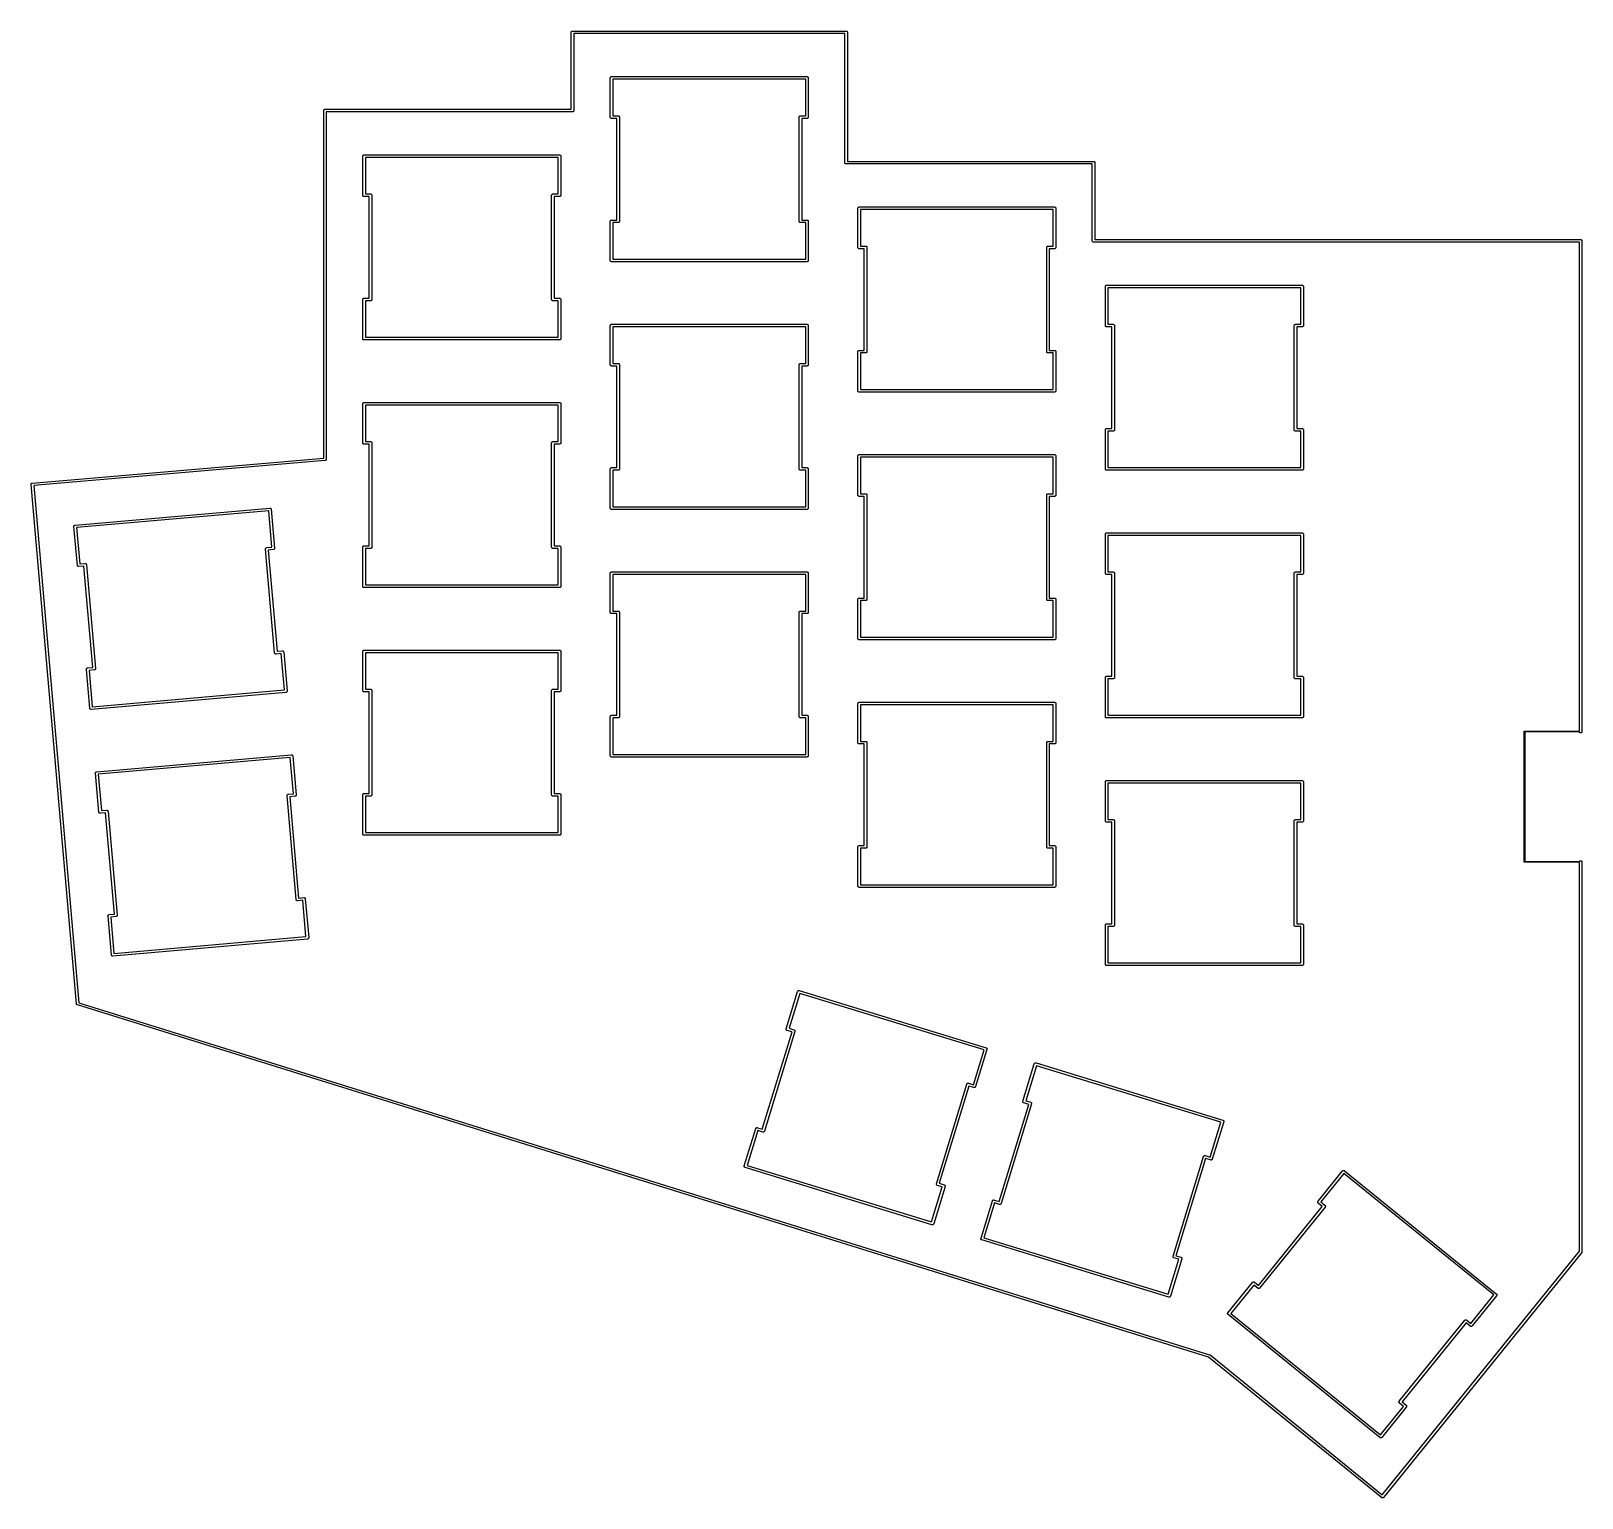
# Model space of a CAD drawing. Extents: x -0.52 to 4.17, y -1.94 to 2.49.
import ezdxf

# ---------------------------------------------------------------- set-up
doc = ezdxf.new("R2010")
doc.units = 0
doc.header["$MEASUREMENT"] = 0
doc.layers.add('BLACK', color=7, linetype='CONTINUOUS')

msp = doc.modelspace()

# ---------------------------------------------------------------- linework, layer by layer
at = {"layer": 'BLACK', "linetype": 'CONTINUOUS'}
for p, q in [((1.11542, 2.4863), (1.11549, 2.48707)), ((1.11544, 2.4861), (1.11542, 2.4863)), ((1.11544, 2.25401), (1.11544, 2.4861)), ((1.11549, 2.48707), (1.11572, 2.48781)), ((1.11572, 2.48781), (1.11608, 2.48849)), ((1.11608, 2.48849), (1.11658, 2.48909)), ((1.11658, 2.48909), (1.11718, 2.48959)), ((1.11718, 2.48959), (1.11786, 2.48995)), ((1.11786, 2.48995), (1.1186, 2.49018)), ((1.1186, 2.49018), (1.11918, 2.49023)), ((1.11918, 2.49023), (1.11937, 2.49025)), ((1.11937, 2.49025), (1.11957, 2.49023)), ((1.11957, 2.49023), (1.94595, 2.49023)), ((1.94595, 2.49023), (1.94614, 2.49025)), ((1.94614, 2.49025), (1.94634, 2.49023)), ((1.94634, 2.49023), (1.94692, 2.49018)), ((1.94692, 2.49018), (1.94766, 2.48995)), ((1.94766, 2.48995), (1.94834, 2.48959)), ((1.94834, 2.48959), (1.94894, 2.48909)), ((1.94894, 2.48909), (1.94943, 2.48849)), ((1.94943, 2.48849), (1.9498, 2.48781)), ((1.9498, 2.48781), (1.95002, 2.48707)), ((1.95002, 2.48707), (1.9501, 2.4863)), ((1.9501, 2.4863), (1.95008, 2.4861)), ((1.95008, 2.4861), (1.95008, 2.09653)), ((1.94221, 2.48236), (1.12331, 2.48236)), ((1.12331, 2.48236), (1.12331, 2.25027)), ((1.94221, 2.09279), (1.94221, 2.48236)), ((1.23353, 2.3485), (1.2336, 2.34927)), ((1.23355, 2.34831), (1.23353, 2.3485)), ((1.23355, 2.23059), (1.23355, 2.34831)), ((1.2336, 2.34927), (1.23383, 2.35002)), ((1.23383, 2.35002), (1.23419, 2.3507)), ((1.23419, 2.3507), (1.23469, 2.3513)), ((1.23469, 2.3513), (1.23529, 2.35179)), ((1.23529, 2.35179), (1.23597, 2.35216)), ((1.23597, 2.35216), (1.23671, 2.35238)), ((1.23671, 2.35238), (1.23729, 2.35244)), ((1.23729, 2.35244), (1.23748, 2.35246)), ((1.23748, 2.35246), (1.23768, 2.35244)), ((1.23768, 2.35244), (1.82784, 2.35244)), ((1.24142, 2.34456), (1.24142, 2.23433)), ((1.8241, 2.34456), (1.24142, 2.34456)), ((1.8241, 2.23433), (1.8241, 2.34456)), ((1.82784, 2.35244), (1.82803, 2.35246)), ((1.82803, 2.35246), (1.82823, 2.35244)), ((1.82823, 2.35244), (1.82881, 2.35238)), ((1.82881, 2.35238), (1.82955, 2.35216)), ((1.82955, 2.35216), (1.83023, 2.35179)), ((1.83023, 2.35179), (1.83083, 2.3513)), ((1.83083, 2.3513), (1.83132, 2.3507)), ((1.83132, 2.3507), (1.83169, 2.35002)), ((1.83169, 2.35002), (1.83191, 2.34927)), ((1.83191, 2.34927), (1.83199, 2.3485)), ((1.83199, 2.3485), (1.83197, 2.34831)), ((1.83197, 2.34831), (1.83197, 2.23058)), ((0.367386, 2.25008), (0.367462, 2.25085)), ((0.367405, 2.24988), (0.367386, 2.25008)), ((0.367405, 1.20046), (0.367405, 2.24988)), ((0.367462, 2.25085), (0.367687, 2.25159)), ((0.367687, 2.25159), (0.368052, 2.25227)), ((0.368052, 2.25227), (0.368544, 2.25287)), ((0.368544, 2.25287), (0.369144, 2.25337)), ((0.369144, 2.25337), (0.369828, 2.25373)), ((0.369828, 2.25373), (0.37057, 2.25396)), ((0.37057, 2.25396), (0.371149, 2.25401)), ((0.371149, 2.25401), (0.371342, 2.25403)), ((0.371342, 2.25403), (0.371535, 2.25401)), ((0.371535, 2.25401), (1.11544, 2.25401)), ((1.12333, 2.25008), (1.12325, 2.2493)), ((1.12331, 2.25027), (1.12333, 2.25008)), ((1.11918, 2.24614), (0.375279, 2.24614)), ((0.375279, 2.24614), (0.375279, 1.19721)), ((1.11937, 2.24612), (1.11918, 2.24614)), ((1.11957, 2.24614), (1.11937, 2.24612)), ((1.12014, 2.2462), (1.11957, 2.24614)), ((1.12089, 2.24642), (1.12014, 2.2462)), ((1.12157, 2.24679), (1.12089, 2.24642)), ((1.12217, 2.24728), (1.12157, 2.24679)), ((1.12266, 2.24788), (1.12217, 2.24728)), ((1.12303, 2.24856), (1.12266, 2.24788)), ((1.12325, 2.2493), (1.12303, 2.24856)), ((1.23353, 2.23039), (1.23355, 2.23059)), ((1.2336, 2.22962), (1.23353, 2.23039)), ((1.23383, 2.22888), (1.2336, 2.22962)), ((1.23419, 2.22819), (1.23383, 2.22888)), ((1.23469, 2.22759), (1.23419, 2.22819)), ((1.23529, 2.2271), (1.23469, 2.22759)), ((1.23597, 2.22674), (1.23529, 2.2271)), ((1.23671, 2.22651), (1.23597, 2.22674)), ((1.23729, 2.22645), (1.23671, 2.22651)), ((1.23748, 2.22644), (1.23729, 2.22645)), ((1.23768, 2.22645), (1.23748, 2.22644)), ((1.25323, 2.22645), (1.23768, 2.22645)), ((1.24142, 2.23433), (1.25698, 2.23433)), ((1.25323, 1.91937), (1.25323, 2.22645)), ((1.25698, 2.23433), (1.25717, 2.23435)), ((1.25717, 2.23435), (1.25736, 2.23433)), ((1.25736, 2.23433), (1.25794, 2.23427)), ((1.25794, 2.23427), (1.25868, 2.23405)), ((1.25868, 2.23405), (1.25937, 2.23368)), ((1.25937, 2.23368), (1.25997, 2.23319)), ((1.25997, 2.23319), (1.26046, 2.23259)), ((1.26046, 2.23259), (1.26082, 2.23191)), ((1.26082, 2.23191), (1.26105, 2.23116)), ((1.26105, 2.23116), (1.26112, 2.23039)), ((1.26112, 2.23039), (1.26111, 2.2302)), ((1.26111, 2.2302), (1.26111, 1.91562)), ((1.80439, 2.23039), (1.80447, 2.23116)), ((1.80441, 2.2302), (1.80439, 2.23039)), ((1.80441, 1.91562), (1.80441, 2.2302)), ((1.80447, 2.23116), (1.80469, 2.23191)), ((1.80469, 2.23191), (1.80506, 2.23259)), ((1.80506, 2.23259), (1.80555, 2.23319)), ((1.80555, 2.23319), (1.80615, 2.23368)), ((1.80615, 2.23368), (1.80684, 2.23405)), ((1.80684, 2.23405), (1.80758, 2.23427)), ((1.80758, 2.23427), (1.80816, 2.23433)), ((1.80816, 2.23433), (1.80835, 2.23435)), ((1.80835, 2.23435), (1.80854, 2.23433)), ((1.80854, 2.23433), (1.8241, 2.23433)), ((1.82784, 2.22645), (1.81229, 2.22645)), ((1.81229, 2.22645), (1.81229, 1.91937)), ((1.82803, 2.22644), (1.82784, 2.22645)), ((1.82823, 2.22645), (1.82803, 2.22644)), ((1.82881, 2.22651), (1.82823, 2.22645)), ((1.82955, 2.22674), (1.82881, 2.22651)), ((1.83023, 2.2271), (1.82955, 2.22674)), ((1.83083, 2.22759), (1.83023, 2.2271)), ((1.83132, 2.22819), (1.83083, 2.22759)), ((1.83169, 2.22888), (1.83132, 2.22819)), ((1.83191, 2.22962), (1.83169, 2.22888)), ((1.83199, 2.23039), (1.83191, 2.22962)), ((1.83197, 2.23058), (1.83199, 2.23039)), ((0.485496, 2.11228), (0.485572, 2.11305)), ((0.485515, 2.11209), (0.485496, 2.11228)), ((0.485515, 1.99436), (0.485515, 2.11209)), ((0.485572, 2.11305), (0.485797, 2.1138)), ((0.485797, 2.1138), (0.486162, 2.11448)), ((0.486162, 2.11448), (0.486654, 2.11508)), ((0.486654, 2.11508), (0.487254, 2.11557)), ((0.487254, 2.11557), (0.487938, 2.11594)), ((0.487938, 2.11594), (0.48868, 2.11616)), ((0.48868, 2.11616), (0.489259, 2.11622)), ((0.489259, 2.11622), (0.489452, 2.11624)), ((0.489452, 2.11624), (0.489645, 2.11622)), ((0.489645, 2.11622), (1.07981, 2.11622)), ((1.07981, 2.11622), (1.08, 2.11624)), ((1.08, 2.11624), (1.0802, 2.11622)), ((1.0802, 2.11622), (1.08077, 2.11616)), ((1.08077, 2.11616), (1.08152, 2.11594)), ((1.08152, 2.11594), (1.0822, 2.11557)), ((1.0822, 2.11557), (1.0828, 2.11508)), ((1.0828, 2.11508), (1.08329, 2.11448)), ((1.08329, 2.11448), (1.08366, 2.1138)), ((1.08366, 2.1138), (1.08388, 2.11305)), ((1.08388, 2.11305), (1.08396, 2.11228)), ((1.08396, 2.11228), (1.08394, 2.11209)), ((1.08394, 2.11209), (1.08394, 1.99436)), ((0.493389, 2.10834), (0.493389, 1.99811)), ((1.07607, 2.10834), (0.493389, 2.10834)), ((1.07607, 1.99811), (1.07607, 2.10834)), ((1.94219, 2.0926), (1.94221, 2.09279)), ((1.94226, 2.09182), (1.94219, 2.0926)), ((1.94249, 2.09108), (1.94226, 2.09182)), ((1.94286, 2.0904), (1.94249, 2.09108)), ((1.94335, 2.0898), (1.94286, 2.0904)), ((1.94395, 2.08931), (1.94335, 2.0898)), ((1.94463, 2.08894), (1.94395, 2.08931)), ((1.94537, 2.08872), (1.94463, 2.08894)), ((1.94595, 2.08866), (1.94537, 2.08872)), ((1.94614, 2.08864), (1.94595, 2.08866)), ((1.94634, 2.08866), (1.94614, 2.08864)), ((2.69024, 2.08866), (1.94634, 2.08866)), ((1.95008, 2.09653), (2.69398, 2.09653)), ((2.69024, 1.85657), (2.69024, 2.08866)), ((2.69398, 2.09653), (2.69418, 2.09655)), ((2.69418, 2.09655), (2.69437, 2.09653)), ((2.69437, 2.09653), (2.69495, 2.09648)), ((2.69495, 2.09648), (2.69569, 2.09625)), ((2.69569, 2.09625), (2.69637, 2.09589)), ((2.69637, 2.09589), (2.69697, 2.09539)), ((2.69697, 2.09539), (2.69747, 2.09479)), ((2.69747, 2.09479), (2.69783, 2.09411)), ((2.69783, 2.09411), (2.69806, 2.09337)), ((2.69806, 2.09337), (2.69813, 2.0926)), ((2.69813, 2.0926), (2.69811, 2.0924)), ((2.69811, 2.0924), (2.69811, 1.86031)), ((0.485496, 1.99417), (0.485515, 1.99436)), ((0.485572, 1.9934), (0.485496, 1.99417)), ((0.485797, 1.99266), (0.485572, 1.9934)), ((0.486162, 1.99197), (0.485797, 1.99266)), ((0.486654, 1.99137), (0.486162, 1.99197)), ((0.487254, 1.99088), (0.486654, 1.99137)), ((0.487938, 1.99052), (0.487254, 1.99088)), ((0.48868, 1.99029), (0.487938, 1.99052)), ((0.489259, 1.99023), (0.48868, 1.99029)), ((0.489452, 1.99022), (0.489259, 1.99023)), ((0.489645, 1.99023), (0.489452, 1.99022)), ((0.5052, 1.99023), (0.489645, 1.99023)), ((0.493389, 1.99811), (0.508944, 1.99811)), ((0.5052, 1.68315), (0.5052, 1.99023)), ((0.508944, 1.99811), (0.509137, 1.99813)), ((0.509137, 1.99813), (0.50933, 1.99811)), ((0.50933, 1.99811), (0.509909, 1.99805)), ((0.509909, 1.99805), (0.510651, 1.99783)), ((0.510651, 1.99783), (0.511335, 1.99746)), ((0.511335, 1.99746), (0.511934, 1.99697)), ((0.511934, 1.99697), (0.512426, 1.99637)), ((0.512426, 1.99637), (0.512792, 1.99569)), ((0.512792, 1.99569), (0.513017, 1.99494)), ((0.513017, 1.99494), (0.513093, 1.99417)), ((0.513093, 1.99417), (0.513074, 1.99398)), ((0.513074, 1.99398), (0.513074, 1.6794)), ((1.05636, 1.99417), (1.05644, 1.99494)), ((1.05638, 1.99398), (1.05636, 1.99417)), ((1.05638, 1.6794), (1.05638, 1.99398)), ((1.05644, 1.99494), (1.05666, 1.99569)), ((1.05666, 1.99569), (1.05703, 1.99637)), ((1.05703, 1.99637), (1.05752, 1.99697)), ((1.05752, 1.99697), (1.05812, 1.99746)), ((1.05812, 1.99746), (1.0588, 1.99783)), ((1.0588, 1.99783), (1.05955, 1.99805)), ((1.05955, 1.99805), (1.06012, 1.99811)), ((1.06012, 1.99811), (1.06032, 1.99813)), ((1.06032, 1.99813), (1.06051, 1.99811)), ((1.06051, 1.99811), (1.07607, 1.99811)), ((1.07981, 1.99023), (1.06425, 1.99023)), ((1.06425, 1.99023), (1.06425, 1.68315)), ((1.08, 1.99022), (1.07981, 1.99023)), ((1.0802, 1.99023), (1.08, 1.99022)), ((1.08077, 1.99029), (1.0802, 1.99023)), ((1.08152, 1.99052), (1.08077, 1.99029)), ((1.0822, 1.99088), (1.08152, 1.99052)), ((1.0828, 1.99137), (1.0822, 1.99088)), ((1.08329, 1.99197), (1.0828, 1.99137)), ((1.08366, 1.99266), (1.08329, 1.99197)), ((1.08388, 1.9934), (1.08366, 1.99266)), ((1.08396, 1.99417), (1.08388, 1.9934)), ((1.08394, 1.99436), (1.08396, 1.99417)), ((1.98156, 1.9548), (1.98163, 1.95557)), ((1.98158, 1.95461), (1.98156, 1.9548)), ((1.98158, 1.83688), (1.98158, 1.95461)), ((1.98163, 1.95557), (1.98186, 1.95632)), ((1.98186, 1.95632), (1.98223, 1.957)), ((1.98223, 1.957), (1.98272, 1.9576)), ((1.98272, 1.9576), (1.98332, 1.95809)), ((1.98332, 1.95809), (1.984, 1.95846)), ((1.984, 1.95846), (1.98474, 1.95868)), ((1.98474, 1.95868), (1.98532, 1.95874)), ((1.98532, 1.95874), (1.98551, 1.95876)), ((1.98551, 1.95876), (1.98571, 1.95874)), ((1.98571, 1.95874), (2.57587, 1.95874)), ((1.98945, 1.95086), (1.98945, 1.84063)), ((2.57213, 1.95086), (1.98945, 1.95086)), ((2.57213, 1.84063), (2.57213, 1.95086)), ((2.57587, 1.95874), (2.57607, 1.95876)), ((2.57607, 1.95876), (2.57626, 1.95874)), ((2.57626, 1.95874), (2.57684, 1.95868)), ((2.57684, 1.95868), (2.57758, 1.95846)), ((2.57758, 1.95846), (2.57826, 1.95809)), ((2.57826, 1.95809), (2.57886, 1.9576)), ((2.57886, 1.9576), (2.57936, 1.957)), ((2.57936, 1.957), (2.57972, 1.95632)), ((2.57972, 1.95632), (2.57995, 1.95557)), ((2.57995, 1.95557), (2.58002, 1.9548)), ((2.58002, 1.9548), (2.58, 1.95461)), ((2.58, 1.95461), (2.58, 1.83688)), ((1.23353, 1.91543), (1.2336, 1.9162)), ((1.23355, 1.91524), (1.23353, 1.91543)), ((1.23355, 1.79751), (1.23355, 1.91524)), ((1.2336, 1.9162), (1.23383, 1.91694)), ((1.23383, 1.91694), (1.23419, 1.91763)), ((1.23419, 1.91763), (1.23469, 1.91823)), ((1.23469, 1.91823), (1.23529, 1.91872)), ((1.23529, 1.91872), (1.23597, 1.91909)), ((1.23597, 1.91909), (1.23671, 1.91931)), ((1.23671, 1.91931), (1.23729, 1.91937)), ((1.23729, 1.91937), (1.23748, 1.91939)), ((1.23748, 1.91939), (1.23768, 1.91937)), ((1.23768, 1.91937), (1.25323, 1.91937)), ((1.25698, 1.91149), (1.24142, 1.91149)), ((1.24142, 1.91149), (1.24142, 1.80126)), ((1.25717, 1.91148), (1.25698, 1.91149)), ((1.25736, 1.91149), (1.25717, 1.91148)), ((1.25794, 1.91155), (1.25736, 1.91149)), ((1.25868, 1.91178), (1.25794, 1.91155)), ((1.25937, 1.91214), (1.25868, 1.91178)), ((1.25997, 1.91263), (1.25937, 1.91214)), ((1.26046, 1.91323), (1.25997, 1.91263)), ((1.26082, 1.91392), (1.26046, 1.91323)), ((1.26105, 1.91466), (1.26082, 1.91392)), ((1.26112, 1.91543), (1.26105, 1.91466)), ((1.26111, 1.91562), (1.26112, 1.91543)), ((1.80439, 1.91543), (1.80441, 1.91562)), ((1.80447, 1.91466), (1.80439, 1.91543)), ((1.80469, 1.91392), (1.80447, 1.91466)), ((1.80506, 1.91323), (1.80469, 1.91392)), ((1.80555, 1.91263), (1.80506, 1.91323)), ((1.80615, 1.91214), (1.80555, 1.91263)), ((1.80684, 1.91178), (1.80615, 1.91214)), ((1.80758, 1.91155), (1.80684, 1.91178)), ((1.80835, 1.91148), (1.80758, 1.91155)), ((1.80854, 1.91149), (1.80835, 1.91148)), ((1.8241, 1.91149), (1.80854, 1.91149)), ((1.81229, 1.91937), (1.82784, 1.91937)), ((1.8241, 1.80126), (1.8241, 1.91149)), ((1.82784, 1.91937), (1.82803, 1.91939)), ((1.82803, 1.91939), (1.82823, 1.91937)), ((1.82823, 1.91937), (1.82881, 1.91931)), ((1.82881, 1.91931), (1.82955, 1.91909)), ((1.82955, 1.91909), (1.83023, 1.91872)), ((1.83023, 1.91872), (1.83083, 1.91823)), ((1.83083, 1.91823), (1.83132, 1.91763)), ((1.83132, 1.91763), (1.83169, 1.91694)), ((1.83169, 1.91694), (1.83191, 1.9162)), ((1.83191, 1.9162), (1.83199, 1.91543)), ((1.83199, 1.91543), (1.83197, 1.91524)), ((1.83197, 1.91524), (1.83197, 1.79751)), ((1.98156, 1.83669), (1.98158, 1.83688)), ((1.98163, 1.83592), (1.98156, 1.83669)), ((1.98186, 1.83518), (1.98163, 1.83592)), ((1.98223, 1.83449), (1.98186, 1.83518)), ((1.98272, 1.83389), (1.98223, 1.83449)), ((1.98332, 1.8334), (1.98272, 1.83389)), ((1.984, 1.83304), (1.98332, 1.8334)), ((1.98474, 1.83281), (1.984, 1.83304)), ((1.98532, 1.83275), (1.98474, 1.83281)), ((1.98551, 1.83273), (1.98532, 1.83275)), ((1.98571, 1.83275), (1.98551, 1.83273)), ((2.00126, 1.83275), (1.98571, 1.83275)), ((1.98945, 1.84063), (2.00501, 1.84063)), ((2.00126, 1.52567), (2.00126, 1.83275)), ((2.00501, 1.84063), (2.0052, 1.84065)), ((2.0052, 1.84065), (2.00539, 1.84063)), ((2.00539, 1.84063), (2.00597, 1.84057)), ((2.00597, 1.84057), (2.00671, 1.84035)), ((2.00671, 1.84035), (2.0074, 1.83998)), ((2.0074, 1.83998), (2.008, 1.83949)), ((2.008, 1.83949), (2.00849, 1.83889)), ((2.00849, 1.83889), (2.00885, 1.8382)), ((2.00885, 1.8382), (2.00908, 1.83746)), ((2.00908, 1.83746), (2.00916, 1.83669)), ((2.00916, 1.83669), (2.00914, 1.8365)), ((2.00914, 1.8365), (2.00914, 1.52192)), ((2.55242, 1.83669), (2.5525, 1.83746)), ((2.55244, 1.8365), (2.55242, 1.83669)), ((2.55244, 1.52192), (2.55244, 1.8365)), ((2.5525, 1.83746), (2.55273, 1.8382)), ((2.55273, 1.8382), (2.55309, 1.83889)), ((2.55309, 1.83889), (2.55358, 1.83949)), ((2.55358, 1.83949), (2.55418, 1.83998)), ((2.55418, 1.83998), (2.55487, 1.84035)), ((2.55487, 1.84035), (2.55561, 1.84057)), ((2.55561, 1.84057), (2.55619, 1.84063)), ((2.55619, 1.84063), (2.55638, 1.84065)), ((2.55638, 1.84065), (2.55657, 1.84063)), ((2.55657, 1.84063), (2.57213, 1.84063)), ((2.57587, 1.83275), (2.56032, 1.83275)), ((2.56032, 1.83275), (2.56032, 1.52567)), ((2.57607, 1.83273), (2.57587, 1.83275)), ((2.57626, 1.83275), (2.57607, 1.83273)), ((2.57684, 1.83281), (2.57626, 1.83275)), ((2.57758, 1.83304), (2.57684, 1.83281)), ((2.57826, 1.8334), (2.57758, 1.83304)), ((2.57886, 1.83389), (2.57826, 1.8334)), ((2.57936, 1.83449), (2.57886, 1.83389)), ((2.57972, 1.83518), (2.57936, 1.83449)), ((2.57995, 1.83592), (2.57972, 1.83518)), ((2.58002, 1.83669), (2.57995, 1.83592)), ((2.58, 1.83688), (2.58002, 1.83669)), ((2.69022, 1.85638), (2.69024, 1.85657)), ((2.6903, 1.8556), (2.69022, 1.85638)), ((2.69052, 1.85486), (2.6903, 1.8556)), ((2.69089, 1.85418), (2.69052, 1.85486)), ((2.69138, 1.85358), (2.69089, 1.85418)), ((2.69198, 1.85309), (2.69138, 1.85358)), ((2.69266, 1.85272), (2.69198, 1.85309)), ((2.6934, 1.8525), (2.69266, 1.85272)), ((2.69398, 1.85244), (2.6934, 1.8525)), ((2.69418, 1.85242), (2.69398, 1.85244)), ((2.69437, 1.85244), (2.69418, 1.85242)), ((4.16213, 1.85244), (2.69437, 1.85244)), ((2.69811, 1.86031), (4.16587, 1.86031)), ((4.16213, 0.375), (4.16213, 1.85244)), ((4.16587, 1.86031), (4.16606, 1.86033)), ((4.16606, 1.86033), (4.16626, 1.86031)), ((4.16626, 1.86031), (4.16683, 1.86026)), ((4.16683, 1.86026), (4.16758, 1.86003)), ((4.16758, 1.86003), (4.16826, 1.85967)), ((4.16826, 1.85967), (4.16886, 1.85917)), ((4.16886, 1.85917), (4.16935, 1.85857)), ((4.16935, 1.85857), (4.16972, 1.85789)), ((4.16972, 1.85789), (4.16994, 1.85715)), ((4.16994, 1.85715), (4.17002, 1.85638)), ((4.17002, 1.85638), (4.17, 1.85618)), ((4.17, 1.85618), (4.17, 0.373823)), ((1.23353, 1.79732), (1.23355, 1.79751)), ((1.2336, 1.79655), (1.23353, 1.79732)), ((1.23383, 1.79581), (1.2336, 1.79655)), ((1.23419, 1.79512), (1.23383, 1.79581)), ((1.23469, 1.79452), (1.23419, 1.79512)), ((1.23529, 1.79403), (1.23469, 1.79452)), ((1.23597, 1.79367), (1.23529, 1.79403)), ((1.23671, 1.79344), (1.23597, 1.79367)), ((1.23729, 1.79338), (1.23671, 1.79344)), ((1.23748, 1.79336), (1.23729, 1.79338)), ((1.23768, 1.79338), (1.23748, 1.79336)), ((1.82784, 1.79338), (1.23768, 1.79338)), ((1.24142, 1.80126), (1.8241, 1.80126)), ((1.82803, 1.79336), (1.82784, 1.79338)), ((1.82823, 1.79338), (1.82803, 1.79336)), ((1.82881, 1.79344), (1.82823, 1.79338)), ((1.82955, 1.79367), (1.82881, 1.79344)), ((1.83023, 1.79403), (1.82955, 1.79367)), ((1.83083, 1.79452), (1.83023, 1.79403)), ((1.83132, 1.79512), (1.83083, 1.79452)), ((1.83169, 1.79581), (1.83132, 1.79512)), ((1.83191, 1.79655), (1.83169, 1.79581)), ((1.83199, 1.79732), (1.83191, 1.79655)), ((1.83197, 1.79751), (1.83199, 1.79732)), ((2.72959, 1.71858), (2.72967, 1.71935)), ((2.72961, 1.71839), (2.72959, 1.71858)), ((2.72961, 1.60066), (2.72961, 1.71839)), ((2.72967, 1.71935), (2.72989, 1.72009)), ((2.72989, 1.72009), (2.73026, 1.72078)), ((2.73026, 1.72078), (2.73075, 1.72138)), ((2.73075, 1.72138), (2.73135, 1.72187)), ((2.73135, 1.72187), (2.73203, 1.72224)), ((2.73203, 1.72224), (2.73277, 1.72246)), ((2.73277, 1.72246), (2.73335, 1.72252)), ((2.73335, 1.72252), (2.73355, 1.72254)), ((2.73355, 1.72254), (2.73374, 1.72252)), ((2.73374, 1.72252), (3.3239, 1.72252)), ((2.73748, 1.71464), (2.73748, 1.60441)), ((3.32016, 1.71464), (2.73748, 1.71464)), ((3.32016, 1.60441), (3.32016, 1.71464)), ((3.3239, 1.72252), (3.3241, 1.72254)), ((3.3241, 1.72254), (3.32429, 1.72252)), ((3.32429, 1.72252), (3.32487, 1.72246)), ((3.32487, 1.72246), (3.32561, 1.72224)), ((3.32561, 1.72224), (3.3263, 1.72187)), ((3.3263, 1.72187), (3.32689, 1.72138)), ((3.32689, 1.72138), (3.32739, 1.72078)), ((3.32739, 1.72078), (3.32775, 1.72009)), ((3.32775, 1.72009), (3.32798, 1.71935)), ((3.32798, 1.71935), (3.32805, 1.71858)), ((3.32805, 1.71858), (3.32803, 1.71839)), ((3.32803, 1.71839), (3.32803, 1.60066)), ((0.485496, 1.67921), (0.485572, 1.67998)), ((0.485515, 1.67902), (0.485496, 1.67921)), ((0.485515, 1.56129), (0.485515, 1.67902)), ((0.485572, 1.67998), (0.485797, 1.68072)), ((0.485797, 1.68072), (0.486162, 1.68141)), ((0.486162, 1.68141), (0.486654, 1.68201)), ((0.486654, 1.68201), (0.487254, 1.6825)), ((0.487254, 1.6825), (0.487938, 1.68287)), ((0.487938, 1.68287), (0.48868, 1.68309)), ((0.48868, 1.68309), (0.489259, 1.68315)), ((0.489259, 1.68315), (0.489452, 1.68317)), ((0.489452, 1.68317), (0.489645, 1.68315)), ((0.489645, 1.68315), (0.5052, 1.68315)), ((0.508944, 1.67527), (0.493389, 1.67527)), ((0.493389, 1.67527), (0.493389, 1.56504)), ((0.509137, 1.67525), (0.508944, 1.67527)), ((0.50933, 1.67527), (0.509137, 1.67525)), ((0.509909, 1.67533), (0.50933, 1.67527)), ((0.510651, 1.67556), (0.509909, 1.67533)), ((0.511335, 1.67592), (0.510651, 1.67556)), ((0.511934, 1.67641), (0.511335, 1.67592)), ((0.512426, 1.67701), (0.511934, 1.67641)), ((0.512792, 1.6777), (0.512426, 1.67701)), ((0.513017, 1.67844), (0.512792, 1.6777)), ((0.513093, 1.67921), (0.513017, 1.67844)), ((0.513074, 1.6794), (0.513093, 1.67921)), ((1.05636, 1.67921), (1.05638, 1.6794)), ((1.05644, 1.67844), (1.05636, 1.67921)), ((1.05666, 1.6777), (1.05644, 1.67844)), ((1.05703, 1.67701), (1.05666, 1.6777)), ((1.05752, 1.67641), (1.05703, 1.67701)), ((1.05812, 1.67592), (1.05752, 1.67641)), ((1.0588, 1.67556), (1.05812, 1.67592)), ((1.05955, 1.67533), (1.0588, 1.67556)), ((1.06032, 1.67525), (1.05955, 1.67533)), ((1.06051, 1.67527), (1.06032, 1.67525)), ((1.07607, 1.67527), (1.06051, 1.67527)), ((1.06425, 1.68315), (1.07981, 1.68315)), ((1.07607, 1.56504), (1.07607, 1.67527)), ((1.07981, 1.68315), (1.08, 1.68317)), ((1.08, 1.68317), (1.0802, 1.68315)), ((1.0802, 1.68315), (1.08077, 1.68309)), ((1.08077, 1.68309), (1.08152, 1.68287)), ((1.08152, 1.68287), (1.0822, 1.6825)), ((1.0822, 1.6825), (1.0828, 1.68201)), ((1.0828, 1.68201), (1.08329, 1.68141)), ((1.08329, 1.68141), (1.08366, 1.68072)), ((1.08366, 1.68072), (1.08388, 1.67998)), ((1.08388, 1.67998), (1.08396, 1.67921)), ((1.08396, 1.67921), (1.08394, 1.67902)), ((1.08394, 1.67902), (1.08394, 1.56129)), ((1.23353, 1.60047), (1.2336, 1.60124)), ((1.23355, 1.60028), (1.23353, 1.60047)), ((1.23355, 1.48255), (1.23355, 1.60028)), ((1.2336, 1.60124), (1.23383, 1.60198)), ((1.23383, 1.60198), (1.23419, 1.60267)), ((1.23419, 1.60267), (1.23469, 1.60327)), ((1.23469, 1.60327), (1.23529, 1.60376)), ((1.23529, 1.60376), (1.23597, 1.60413)), ((1.23597, 1.60413), (1.23671, 1.60435)), ((1.23671, 1.60435), (1.23729, 1.60441)), ((1.23729, 1.60441), (1.23748, 1.60443)), ((1.23748, 1.60443), (1.23768, 1.60441)), ((1.23768, 1.60441), (1.82784, 1.60441)), ((1.24142, 1.59653), (1.24142, 1.4863)), ((1.8241, 1.59653), (1.24142, 1.59653)), ((1.8241, 1.4863), (1.8241, 1.59653)), ((1.82784, 1.60441), (1.82803, 1.60443)), ((1.82803, 1.60443), (1.82823, 1.60441)), ((1.82823, 1.60441), (1.82881, 1.60435)), ((1.82881, 1.60435), (1.82955, 1.60413)), ((1.82955, 1.60413), (1.83023, 1.60376)), ((1.83023, 1.60376), (1.83083, 1.60327)), ((1.83083, 1.60327), (1.83132, 1.60267)), ((1.83132, 1.60267), (1.83169, 1.60198)), ((1.83169, 1.60198), (1.83191, 1.60124)), ((1.83191, 1.60124), (1.83199, 1.60047)), ((1.83199, 1.60047), (1.83197, 1.60028)), ((1.83197, 1.60028), (1.83197, 1.48255)), ((2.72959, 1.60047), (2.72961, 1.60066)), ((2.72967, 1.5997), (2.72959, 1.60047)), ((2.72989, 1.59896), (2.72967, 1.5997)), ((2.73026, 1.59827), (2.72989, 1.59896)), ((2.73075, 1.59767), (2.73026, 1.59827)), ((2.73135, 1.59718), (2.73075, 1.59767)), ((2.73203, 1.59682), (2.73135, 1.59718)), ((2.73277, 1.59659), (2.73203, 1.59682)), ((2.73335, 1.59653), (2.73277, 1.59659)), ((2.73355, 1.59651), (2.73335, 1.59653)), ((2.73374, 1.59653), (2.73355, 1.59651)), ((2.74929, 1.59653), (2.73374, 1.59653)), ((2.73748, 1.60441), (2.75304, 1.60441)), ((2.74929, 1.28945), (2.74929, 1.59653)), ((2.75304, 1.60441), (2.75323, 1.60443)), ((2.75323, 1.60443), (2.75342, 1.60441)), ((2.75342, 1.60441), (2.754, 1.60435)), ((2.754, 1.60435), (2.75475, 1.60413)), ((2.75475, 1.60413), (2.75543, 1.60376)), ((2.75543, 1.60376), (2.75603, 1.60327)), ((2.75603, 1.60327), (2.75652, 1.60267)), ((2.75652, 1.60267), (2.75689, 1.60198)), ((2.75689, 1.60198), (2.75711, 1.60124)), ((2.75711, 1.60124), (2.75719, 1.60047)), ((2.75719, 1.60047), (2.75717, 1.60028)), ((2.75717, 1.60028), (2.75717, 1.2857)), ((3.30046, 1.60047), (3.30053, 1.60124)), ((3.30048, 1.60028), (3.30046, 1.60047)), ((3.30048, 1.2857), (3.30048, 1.60028)), ((3.30053, 1.60124), (3.30076, 1.60198)), ((3.30076, 1.60198), (3.30112, 1.60267)), ((3.30112, 1.60267), (3.30162, 1.60327)), ((3.30162, 1.60327), (3.30221, 1.60376)), ((3.30221, 1.60376), (3.3029, 1.60413)), ((3.3029, 1.60413), (3.30364, 1.60435)), ((3.30364, 1.60435), (3.30422, 1.60441)), ((3.30422, 1.60441), (3.30441, 1.60443)), ((3.30441, 1.60443), (3.30461, 1.60441)), ((3.30461, 1.60441), (3.32016, 1.60441)), ((3.3239, 1.59653), (3.30835, 1.59653)), ((3.30835, 1.59653), (3.30835, 1.28945)), ((3.3241, 1.59651), (3.3239, 1.59653)), ((3.32429, 1.59653), (3.3241, 1.59651)), ((3.32487, 1.59659), (3.32429, 1.59653)), ((3.32561, 1.59682), (3.32487, 1.59659)), ((3.3263, 1.59718), (3.32561, 1.59682)), ((3.32689, 1.59767), (3.3263, 1.59718)), ((3.32739, 1.59827), (3.32689, 1.59767)), ((3.32775, 1.59896), (3.32739, 1.59827)), ((3.32798, 1.5997), (3.32775, 1.59896)), ((3.32805, 1.60047), (3.32798, 1.5997)), ((3.32803, 1.60066), (3.32805, 1.60047)), ((0.485496, 1.5611), (0.485515, 1.56129)), ((0.485572, 1.56033), (0.485496, 1.5611)), ((0.485797, 1.55959), (0.485572, 1.56033)), ((0.486162, 1.5589), (0.485797, 1.55959)), ((0.486654, 1.5583), (0.486162, 1.5589)), ((0.487254, 1.55781), (0.486654, 1.5583)), ((0.487938, 1.55745), (0.487254, 1.55781)), ((0.48868, 1.55722), (0.487938, 1.55745)), ((0.489259, 1.55716), (0.48868, 1.55722)), ((0.489452, 1.55714), (0.489259, 1.55716)), ((0.489645, 1.55716), (0.489452, 1.55714)), ((1.07981, 1.55716), (0.489645, 1.55716)), ((0.493389, 1.56504), (1.07607, 1.56504)), ((1.08, 1.55714), (1.07981, 1.55716)), ((1.0802, 1.55716), (1.08, 1.55714)), ((1.08077, 1.55722), (1.0802, 1.55716)), ((1.08152, 1.55745), (1.08077, 1.55722)), ((1.0822, 1.55781), (1.08152, 1.55745)), ((1.0828, 1.5583), (1.0822, 1.55781)), ((1.08329, 1.5589), (1.0828, 1.5583)), ((1.08366, 1.55959), (1.08329, 1.5589)), ((1.08388, 1.56033), (1.08366, 1.55959)), ((1.08396, 1.5611), (1.08388, 1.56033)), ((1.08394, 1.56129), (1.08396, 1.5611)), ((1.98156, 1.52173), (1.98163, 1.5225)), ((1.98158, 1.52154), (1.98156, 1.52173)), ((1.98158, 1.40381), (1.98158, 1.52154)), ((1.98163, 1.5225), (1.98186, 1.52324)), ((1.98186, 1.52324), (1.98223, 1.52393)), ((1.98223, 1.52393), (1.98272, 1.52453)), ((1.98272, 1.52453), (1.98332, 1.52502)), ((1.98332, 1.52502), (1.984, 1.52539)), ((1.984, 1.52539), (1.98474, 1.52561)), ((1.98474, 1.52561), (1.98532, 1.52567)), ((1.98532, 1.52567), (1.98551, 1.52569)), ((1.98551, 1.52569), (1.98571, 1.52567)), ((1.98571, 1.52567), (2.00126, 1.52567)), ((2.00501, 1.51779), (1.98945, 1.51779)), ((1.98945, 1.51779), (1.98945, 1.40756)), ((2.0052, 1.51777), (2.00501, 1.51779)), ((2.00539, 1.51779), (2.0052, 1.51777)), ((2.00597, 1.51785), (2.00539, 1.51779)), ((2.00671, 1.51808), (2.00597, 1.51785)), ((2.0074, 1.51844), (2.00671, 1.51808)), ((2.008, 1.51893), (2.0074, 1.51844)), ((2.00849, 1.51953), (2.008, 1.51893)), ((2.00885, 1.52022), (2.00849, 1.51953)), ((2.00908, 1.52096), (2.00885, 1.52022)), ((2.00916, 1.52173), (2.00908, 1.52096)), ((2.00914, 1.52192), (2.00916, 1.52173)), ((2.55242, 1.52173), (2.55244, 1.52192)), ((2.5525, 1.52096), (2.55242, 1.52173)), ((2.55273, 1.52022), (2.5525, 1.52096)), ((2.55309, 1.51953), (2.55273, 1.52022)), ((2.55358, 1.51893), (2.55309, 1.51953)), ((2.55418, 1.51844), (2.55358, 1.51893)), ((2.55487, 1.51808), (2.55418, 1.51844)), ((2.55561, 1.51785), (2.55487, 1.51808)), ((2.55638, 1.51777), (2.55561, 1.51785)), ((2.55657, 1.51779), (2.55638, 1.51777)), ((2.57213, 1.51779), (2.55657, 1.51779)), ((2.56032, 1.52567), (2.57587, 1.52567)), ((2.57213, 1.40756), (2.57213, 1.51779)), ((2.57587, 1.52567), (2.57607, 1.52569)), ((2.57607, 1.52569), (2.57626, 1.52567)), ((2.57626, 1.52567), (2.57684, 1.52561)), ((2.57684, 1.52561), (2.57758, 1.52539)), ((2.57758, 1.52539), (2.57826, 1.52502)), ((2.57826, 1.52502), (2.57886, 1.52453)), ((2.57886, 1.52453), (2.57936, 1.52393)), ((2.57936, 1.52393), (2.57972, 1.52324)), ((2.57972, 1.52324), (2.57995, 1.5225)), ((2.57995, 1.5225), (2.58002, 1.52173)), ((2.58002, 1.52173), (2.58, 1.52154)), ((2.58, 1.52154), (2.58, 1.40381)), ((1.23353, 1.48236), (1.23355, 1.48255)), ((1.2336, 1.48159), (1.23353, 1.48236)), ((1.23383, 1.48085), (1.2336, 1.48159)), ((1.23419, 1.48016), (1.23383, 1.48085)), ((1.23469, 1.47956), (1.23419, 1.48016)), ((1.23529, 1.47907), (1.23469, 1.47956)), ((1.23597, 1.47871), (1.23529, 1.47907)), ((1.23671, 1.47848), (1.23597, 1.47871)), ((1.23729, 1.47842), (1.23671, 1.47848)), ((1.23748, 1.4784), (1.23729, 1.47842)), ((1.23768, 1.47842), (1.23748, 1.4784)), ((1.25323, 1.47842), (1.23768, 1.47842)), ((1.24142, 1.4863), (1.25698, 1.4863)), ((1.25323, 1.17134), (1.25323, 1.47842)), ((1.25698, 1.4863), (1.25717, 1.48632)), ((1.25717, 1.48632), (1.25736, 1.4863)), ((1.25736, 1.4863), (1.25794, 1.48624)), ((1.25794, 1.48624), (1.25868, 1.48602)), ((1.25868, 1.48602), (1.25937, 1.48565)), ((1.25937, 1.48565), (1.25997, 1.48516)), ((1.25997, 1.48516), (1.26046, 1.48456)), ((1.26046, 1.48456), (1.26082, 1.48387)), ((1.26082, 1.48387), (1.26105, 1.48313)), ((1.26105, 1.48313), (1.26112, 1.48236)), ((1.26112, 1.48236), (1.26111, 1.48217)), ((1.26111, 1.48217), (1.26111, 1.16759)), ((1.80439, 1.48236), (1.80447, 1.48313)), ((1.80441, 1.48217), (1.80439, 1.48236)), ((1.80441, 1.16759), (1.80441, 1.48217)), ((1.80447, 1.48313), (1.80469, 1.48387)), ((1.80469, 1.48387), (1.80506, 1.48456)), ((1.80506, 1.48456), (1.80555, 1.48516)), ((1.80555, 1.48516), (1.80615, 1.48565)), ((1.80615, 1.48565), (1.80684, 1.48602)), ((1.80684, 1.48602), (1.80758, 1.48624)), ((1.80758, 1.48624), (1.80816, 1.4863)), ((1.80816, 1.4863), (1.80835, 1.48632)), ((1.80835, 1.48632), (1.80854, 1.4863)), ((1.80854, 1.4863), (1.8241, 1.4863)), ((1.82784, 1.47842), (1.81229, 1.47842)), ((1.81229, 1.47842), (1.81229, 1.17134)), ((1.82803, 1.4784), (1.82784, 1.47842)), ((1.82823, 1.47842), (1.82803, 1.4784)), ((1.82881, 1.47848), (1.82823, 1.47842)), ((1.82955, 1.47871), (1.82881, 1.47848)), ((1.83023, 1.47907), (1.82955, 1.47871)), ((1.83083, 1.47956), (1.83023, 1.47907)), ((1.83132, 1.48016), (1.83083, 1.47956)), ((1.83169, 1.48085), (1.83132, 1.48016)), ((1.83191, 1.48159), (1.83169, 1.48085)), ((1.83199, 1.48236), (1.83191, 1.48159)), ((1.83197, 1.48255), (1.83199, 1.48236)), ((1.98945, 1.40756), (2.57213, 1.40756)), ((0.485496, 1.36425), (0.485572, 1.36502)), ((0.485515, 1.36406), (0.485496, 1.36425)), ((0.485515, 1.24633), (0.485515, 1.36406)), ((0.485572, 1.36502), (0.485797, 1.36576)), ((0.485797, 1.36576), (0.486162, 1.36645)), ((0.486162, 1.36645), (0.486654, 1.36705)), ((0.486654, 1.36705), (0.487254, 1.36754)), ((0.487254, 1.36754), (0.487938, 1.3679)), ((0.487938, 1.3679), (0.48868, 1.36813)), ((0.48868, 1.36813), (0.489259, 1.36819)), ((0.489259, 1.36819), (0.489452, 1.36821)), ((0.489452, 1.36821), (0.489645, 1.36819)), ((0.489645, 1.36819), (1.07981, 1.36819)), ((0.493389, 1.36031), (0.493389, 1.25008)), ((1.07607, 1.36031), (0.493389, 1.36031)), ((1.07607, 1.25008), (1.07607, 1.36031)), ((1.07981, 1.36819), (1.08, 1.36821)), ((1.08, 1.36821), (1.0802, 1.36819)), ((1.0802, 1.36819), (1.08077, 1.36813)), ((1.08077, 1.36813), (1.08152, 1.3679)), ((1.08152, 1.3679), (1.0822, 1.36754)), ((1.0822, 1.36754), (1.0828, 1.36705)), ((1.0828, 1.36705), (1.08329, 1.36645)), ((1.08329, 1.36645), (1.08366, 1.36576)), ((1.08366, 1.36576), (1.08388, 1.36502)), ((1.08388, 1.36502), (1.08396, 1.36425)), ((1.08396, 1.36425), (1.08394, 1.36406)), ((1.08394, 1.36406), (1.08394, 1.24633)), ((1.98156, 1.40362), (1.98158, 1.40381)), ((1.98163, 1.40285), (1.98156, 1.40362)), ((1.98186, 1.40211), (1.98163, 1.40285)), ((1.98223, 1.40142), (1.98186, 1.40211)), ((1.98272, 1.40082), (1.98223, 1.40142)), ((1.98332, 1.40033), (1.98272, 1.40082)), ((1.984, 1.39997), (1.98332, 1.40033)), ((1.98474, 1.39974), (1.984, 1.39997)), ((1.98532, 1.39968), (1.98474, 1.39974)), ((1.98551, 1.39966), (1.98532, 1.39968)), ((1.98571, 1.39968), (1.98551, 1.39966)), ((2.57587, 1.39968), (1.98571, 1.39968)), ((2.57607, 1.39966), (2.57587, 1.39968)), ((2.57626, 1.39968), (2.57607, 1.39966)), ((2.57684, 1.39974), (2.57626, 1.39968)), ((2.57758, 1.39997), (2.57684, 1.39974)), ((2.57826, 1.40033), (2.57758, 1.39997)), ((2.57886, 1.40082), (2.57826, 1.40033)), ((2.57936, 1.40142), (2.57886, 1.40082)), ((2.57972, 1.40211), (2.57936, 1.40142)), ((2.57995, 1.40285), (2.57972, 1.40211)), ((2.58002, 1.40362), (2.57995, 1.40285)), ((2.58, 1.40381), (2.58002, 1.40362)), ((2.72959, 1.28551), (2.72967, 1.28628)), ((2.72961, 1.28532), (2.72959, 1.28551)), ((2.72961, 1.16759), (2.72961, 1.28532)), ((2.72967, 1.28628), (2.72989, 1.28702)), ((2.72989, 1.28702), (2.73026, 1.28771)), ((2.73026, 1.28771), (2.73075, 1.28831)), ((2.73075, 1.28831), (2.73135, 1.2888)), ((2.73135, 1.2888), (2.73203, 1.28916)), ((2.73203, 1.28916), (2.73277, 1.28939)), ((2.73277, 1.28939), (2.73335, 1.28945)), ((2.73335, 1.28945), (2.73355, 1.28947)), ((2.73355, 1.28947), (2.73374, 1.28945)), ((2.73374, 1.28945), (2.74929, 1.28945)), ((2.75304, 1.28157), (2.73748, 1.28157)), ((2.73748, 1.28157), (2.73748, 1.17134)), ((2.75323, 1.28155), (2.75304, 1.28157)), ((2.75342, 1.28157), (2.75323, 1.28155)), ((2.754, 1.28163), (2.75342, 1.28157)), ((2.75475, 1.28185), (2.754, 1.28163)), ((2.75543, 1.28222), (2.75475, 1.28185)), ((2.75603, 1.28271), (2.75543, 1.28222)), ((2.75652, 1.28331), (2.75603, 1.28271)), ((2.75689, 1.284), (2.75652, 1.28331)), ((2.75711, 1.28474), (2.75689, 1.284)), ((2.75719, 1.28551), (2.75711, 1.28474)), ((2.75717, 1.2857), (2.75719, 1.28551)), ((3.30046, 1.28551), (3.30048, 1.2857)), ((3.30053, 1.28474), (3.30046, 1.28551)), ((3.30076, 1.284), (3.30053, 1.28474)), ((3.30112, 1.28331), (3.30076, 1.284)), ((3.30162, 1.28271), (3.30112, 1.28331)), ((3.30221, 1.28222), (3.30162, 1.28271)), ((3.3029, 1.28185), (3.30221, 1.28222)), ((3.30364, 1.28163), (3.3029, 1.28185)), ((3.30441, 1.28155), (3.30364, 1.28163)), ((3.30461, 1.28157), (3.30441, 1.28155)), ((3.32016, 1.28157), (3.30461, 1.28157)), ((3.30835, 1.28945), (3.3239, 1.28945)), ((3.32016, 1.17134), (3.32016, 1.28157)), ((3.3239, 1.28945), (3.3241, 1.28947)), ((3.3241, 1.28947), (3.32429, 1.28945)), ((3.32429, 1.28945), (3.32487, 1.28939)), ((3.32487, 1.28939), (3.32561, 1.28916)), ((3.32561, 1.28916), (3.3263, 1.2888)), ((3.3263, 1.2888), (3.32689, 1.28831)), ((3.32689, 1.28831), (3.32739, 1.28771)), ((3.32739, 1.28771), (3.32775, 1.28702)), ((3.32775, 1.28702), (3.32798, 1.28628)), ((3.32798, 1.28628), (3.32805, 1.28551)), ((3.32805, 1.28551), (3.32803, 1.28532)), ((3.32803, 1.28532), (3.32803, 1.16759)), ((0.485496, 1.24614), (0.485515, 1.24633)), ((0.485572, 1.24537), (0.485496, 1.24614)), ((0.485797, 1.24463), (0.485572, 1.24537)), ((0.486162, 1.24394), (0.485797, 1.24463)), ((0.486654, 1.24334), (0.486162, 1.24394)), ((0.487254, 1.24285), (0.486654, 1.24334)), ((0.487938, 1.24248), (0.487254, 1.24285)), ((0.48868, 1.24226), (0.487938, 1.24248)), ((0.489259, 1.2422), (0.48868, 1.24226)), ((0.489452, 1.24218), (0.489259, 1.2422)), ((0.489645, 1.2422), (0.489452, 1.24218)), ((0.5052, 1.2422), (0.489645, 1.2422)), ((0.493389, 1.25008), (0.508944, 1.25008)), ((0.5052, 0.935116), (0.5052, 1.2422)), ((0.508944, 1.25008), (0.509137, 1.2501)), ((0.509137, 1.2501), (0.50933, 1.25008)), ((0.50933, 1.25008), (0.509909, 1.25002)), ((0.509909, 1.25002), (0.510651, 1.24979)), ((0.510651, 1.24979), (0.511335, 1.24943)), ((0.511335, 1.24943), (0.511934, 1.24894)), ((0.511934, 1.24894), (0.512426, 1.24834)), ((0.512426, 1.24834), (0.512792, 1.24765)), ((0.512792, 1.24765), (0.513017, 1.24691)), ((0.513017, 1.24691), (0.513093, 1.24614)), ((0.513093, 1.24614), (0.513074, 1.24595)), ((0.513074, 1.24595), (0.513074, 0.931372)), ((1.05636, 1.24614), (1.05644, 1.24691)), ((1.05638, 1.24595), (1.05636, 1.24614)), ((1.05638, 0.931372), (1.05638, 1.24595)), ((1.05644, 1.24691), (1.05666, 1.24765)), ((1.05666, 1.24765), (1.05703, 1.24834)), ((1.05703, 1.24834), (1.05752, 1.24894)), ((1.05752, 1.24894), (1.05812, 1.24943)), ((1.05812, 1.24943), (1.0588, 1.24979)), ((1.0588, 1.24979), (1.05955, 1.25002)), ((1.05955, 1.25002), (1.06012, 1.25008)), ((1.06012, 1.25008), (1.06032, 1.2501)), ((1.06032, 1.2501), (1.06051, 1.25008)), ((1.06051, 1.25008), (1.07607, 1.25008)), ((1.07981, 1.2422), (1.06425, 1.2422)), ((1.06425, 1.2422), (1.06425, 0.935116)), ((1.08, 1.24218), (1.07981, 1.2422)), ((1.0802, 1.2422), (1.08, 1.24218)), ((1.08077, 1.24226), (1.0802, 1.2422)), ((1.08152, 1.24248), (1.08077, 1.24226)), ((1.0822, 1.24285), (1.08152, 1.24248)), ((1.0828, 1.24334), (1.0822, 1.24285)), ((1.08329, 1.24394), (1.0828, 1.24334)), ((1.08366, 1.24463), (1.08329, 1.24394)), ((1.08388, 1.24537), (1.08366, 1.24463)), ((1.08396, 1.24614), (1.08388, 1.24537)), ((1.08394, 1.24633), (1.08396, 1.24614)), ((-0.513184, 1.12491), (0.367405, 1.20046)), ((0.371317, 1.1929), (-0.508771, 1.11738)), ((0.371342, 1.19289), (0.371317, 1.1929)), ((0.371699, 1.19293), (0.371342, 1.19289)), ((0.37187, 1.19294), (0.371699, 1.19293)), ((0.371895, 1.19295), (0.37187, 1.19294)), ((0.372113, 1.19297), (0.371895, 1.19295)), ((0.372275, 1.19302), (0.372113, 1.19297)), ((0.372442, 1.19305), (0.372275, 1.19302)), ((0.372646, 1.19313), (0.372442, 1.19305)), ((0.372855, 1.1932), (0.372646, 1.19313)), ((0.373005, 1.19328), (0.372855, 1.1932)), ((0.373162, 1.19334), (0.373005, 1.19328)), ((0.373346, 1.19346), (0.373162, 1.19334)), ((0.373539, 1.19356), (0.373346, 1.19346)), ((0.37367, 1.19367), (0.373539, 1.19356)), ((0.373813, 1.19376), (0.37367, 1.19367)), ((0.37397, 1.19391), (0.373813, 1.19376)), ((0.374139, 1.19405), (0.37397, 1.19391)), ((0.374246, 1.19418), (0.374139, 1.19405)), ((0.374368, 1.1943), (0.374246, 1.19418)), ((0.374492, 1.19448), (0.374368, 1.1943)), ((0.374631, 1.19465), (0.374492, 1.19448)), ((0.374711, 1.1948), (0.374631, 1.19465)), ((0.374807, 1.19494), (0.374711, 1.1948)), ((0.374893, 1.19514), (0.374807, 1.19494)), ((0.374996, 1.19534), (0.374893, 1.19514)), ((0.375046, 1.1955), (0.374996, 1.19534)), ((0.375112, 1.19565), (0.375046, 1.1955)), ((0.375158, 1.19587), (0.375112, 1.19565)), ((0.375222, 1.19608), (0.375158, 1.19587)), ((0.375238, 1.19625), (0.375222, 1.19608)), ((0.375273, 1.19641), (0.375238, 1.19625)), ((0.375276, 1.19663), (0.375273, 1.19641)), ((0.375279, 1.19666), (0.375276, 1.19663)), ((0.375279, 1.19721), (0.375283, 1.19719)), ((0.375283, 1.19719), (0.375279, 1.19683)), ((0.375279, 1.19683), (0.375279, 1.19666)), ((1.98156, 1.20677), (1.98163, 1.20754)), ((1.98158, 1.20658), (1.98156, 1.20677)), ((1.98158, 1.08885), (1.98158, 1.20658)), ((1.98163, 1.20754), (1.98186, 1.20828)), ((1.98186, 1.20828), (1.98223, 1.20897)), ((1.98223, 1.20897), (1.98272, 1.20957)), ((1.98272, 1.20957), (1.98332, 1.21006)), ((1.98332, 1.21006), (1.984, 1.21042)), ((1.984, 1.21042), (1.98474, 1.21065)), ((1.98474, 1.21065), (1.98532, 1.21071)), ((1.98532, 1.21071), (1.98551, 1.21073)), ((1.98551, 1.21073), (1.98571, 1.21071)), ((1.98571, 1.21071), (2.57587, 1.21071)), ((1.98945, 1.20283), (1.98945, 1.0926)), ((2.57213, 1.20283), (1.98945, 1.20283)), ((2.57213, 1.0926), (2.57213, 1.20283)), ((2.57587, 1.21071), (2.57607, 1.21073)), ((2.57607, 1.21073), (2.57626, 1.21071)), ((2.57626, 1.21071), (2.57684, 1.21065)), ((2.57684, 1.21065), (2.57758, 1.21042)), ((2.57758, 1.21042), (2.57826, 1.21006)), ((2.57826, 1.21006), (2.57886, 1.20957)), ((2.57886, 1.20957), (2.57936, 1.20897)), ((2.57936, 1.20897), (2.57972, 1.20828)), ((2.57972, 1.20828), (2.57995, 1.20754)), ((2.57995, 1.20754), (2.58002, 1.20677)), ((2.58002, 1.20677), (2.58, 1.20658)), ((2.58, 1.20658), (2.58, 1.08885)), ((-0.513762, 1.12484), (-0.513382, 1.12491)), ((-0.513382, 1.12491), (-0.513184, 1.12491)), ((1.23353, 1.1674), (1.2336, 1.16817)), ((1.23355, 1.16721), (1.23353, 1.1674)), ((1.23355, 1.04948), (1.23355, 1.16721)), ((1.2336, 1.16817), (1.23383, 1.16891)), ((1.23383, 1.16891), (1.23419, 1.1696)), ((1.23419, 1.1696), (1.23469, 1.1702)), ((1.23469, 1.1702), (1.23529, 1.17069)), ((1.23529, 1.17069), (1.23597, 1.17105)), ((1.23597, 1.17105), (1.23671, 1.17128)), ((1.23671, 1.17128), (1.23729, 1.17134)), ((1.23729, 1.17134), (1.23748, 1.17136)), ((1.23748, 1.17136), (1.23768, 1.17134)), ((1.23768, 1.17134), (1.25323, 1.17134)), ((1.25698, 1.16346), (1.24142, 1.16346)), ((1.24142, 1.16346), (1.24142, 1.05323)), ((1.25717, 1.16344), (1.25698, 1.16346)), ((1.25736, 1.16346), (1.25717, 1.16344)), ((1.25794, 1.16352), (1.25736, 1.16346)), ((1.25868, 1.16374), (1.25794, 1.16352)), ((1.25937, 1.16411), (1.25868, 1.16374)), ((1.25997, 1.1646), (1.25937, 1.16411)), ((1.26046, 1.1652), (1.25997, 1.1646)), ((1.26082, 1.16589), (1.26046, 1.1652)), ((1.26105, 1.16663), (1.26082, 1.16589)), ((1.26112, 1.1674), (1.26105, 1.16663)), ((1.26111, 1.16759), (1.26112, 1.1674)), ((1.80439, 1.1674), (1.80441, 1.16759)), ((1.80447, 1.16663), (1.80439, 1.1674)), ((1.80469, 1.16589), (1.80447, 1.16663)), ((1.80506, 1.1652), (1.80469, 1.16589)), ((1.80555, 1.1646), (1.80506, 1.1652)), ((1.80615, 1.16411), (1.80555, 1.1646)), ((1.80684, 1.16374), (1.80615, 1.16411)), ((1.80758, 1.16352), (1.80684, 1.16374)), ((1.80835, 1.16344), (1.80758, 1.16352)), ((1.80854, 1.16346), (1.80835, 1.16344)), ((1.8241, 1.16346), (1.80854, 1.16346)), ((1.81229, 1.17134), (1.82784, 1.17134)), ((1.8241, 1.05323), (1.8241, 1.16346)), ((1.82784, 1.17134), (1.82803, 1.17136)), ((1.82803, 1.17136), (1.82823, 1.17134)), ((1.82823, 1.17134), (1.82881, 1.17128)), ((1.82881, 1.17128), (1.82955, 1.17105)), ((1.82955, 1.17105), (1.83023, 1.17069)), ((1.83023, 1.17069), (1.83083, 1.1702)), ((1.83083, 1.1702), (1.83132, 1.1696)), ((1.83132, 1.1696), (1.83169, 1.16891)), ((1.83169, 1.16891), (1.83191, 1.16817)), ((1.83191, 1.16817), (1.83199, 1.1674)), ((1.83199, 1.1674), (1.83197, 1.16721)), ((1.83197, 1.16721), (1.83197, 1.04948)), ((2.72959, 1.1674), (2.72961, 1.16759)), ((2.72967, 1.16663), (2.72959, 1.1674)), ((2.72989, 1.16589), (2.72967, 1.16663)), ((2.73026, 1.1652), (2.72989, 1.16589)), ((2.73075, 1.1646), (2.73026, 1.1652)), ((2.73135, 1.16411), (2.73075, 1.1646)), ((2.73203, 1.16374), (2.73135, 1.16411)), ((2.73277, 1.16352), (2.73203, 1.16374)), ((2.73335, 1.16346), (2.73277, 1.16352)), ((2.73355, 1.16344), (2.73335, 1.16346)), ((2.73374, 1.16346), (2.73355, 1.16344)), ((3.3239, 1.16346), (2.73374, 1.16346)), ((2.73748, 1.17134), (3.32016, 1.17134)), ((3.3241, 1.16344), (3.3239, 1.16346)), ((3.32429, 1.16346), (3.3241, 1.16344)), ((3.32487, 1.16352), (3.32429, 1.16346)), ((3.32561, 1.16374), (3.32487, 1.16352)), ((3.3263, 1.16411), (3.32561, 1.16374)), ((3.32689, 1.1646), (3.3263, 1.16411)), ((3.32739, 1.1652), (3.32689, 1.1646)), ((3.32775, 1.16589), (3.32739, 1.1652)), ((3.32798, 1.16663), (3.32775, 1.16589)), ((3.32805, 1.1674), (3.32798, 1.16663)), ((3.32803, 1.16759), (3.32805, 1.1674)), ((-0.516978, 1.12063), (-0.516973, 1.12103)), ((-0.516942, 1.12044), (-0.516978, 1.12063)), ((-0.516973, 1.12103), (-0.516969, 1.1214)), ((-0.516969, 1.12141), (-0.516888, 1.12179)), ((-0.516969, 1.1214), (-0.516969, 1.12141)), ((-0.516969, 1.1214), (-0.516969, 1.1214)), ((-0.379722, -0.448001), (-0.516942, 1.12044)), ((-0.516888, 1.12179), (-0.51681, 1.12216)), ((-0.51681, 1.12216), (-0.516809, 1.12216)), ((-0.516809, 1.12216), (-0.516808, 1.12216)), ((-0.516808, 1.12216), (-0.516655, 1.12252)), ((-0.516655, 1.12252), (-0.516505, 1.12287)), ((-0.516505, 1.12287), (-0.516503, 1.12287)), ((-0.516503, 1.12287), (-0.516502, 1.12288)), ((-0.516502, 1.12288), (-0.516289, 1.12319)), ((-0.516289, 1.12319), (-0.516067, 1.12351)), ((-0.516067, 1.12351), (-0.516065, 1.12351)), ((-0.516065, 1.12351), (-0.516063, 1.12352)), ((-0.516063, 1.12352), (-0.515797, 1.12378)), ((-0.515797, 1.12378), (-0.515513, 1.12405)), ((-0.515513, 1.12405), (-0.51551, 1.12406)), ((-0.51551, 1.12406), (-0.515508, 1.12406)), ((-0.515508, 1.12406), (-0.515189, 1.12427)), ((-0.515189, 1.12427), (-0.514864, 1.12448)), ((-0.514864, 1.12448), (-0.51486, 1.12448)), ((-0.51486, 1.12448), (-0.514858, 1.12448)), ((-0.514858, 1.12448), (-0.514502, 1.12462)), ((-0.514502, 1.12462), (-0.514144, 1.12477)), ((-0.514144, 1.12477), (-0.514141, 1.12477)), ((-0.514141, 1.12477), (-0.514138, 1.12477)), ((-0.514138, 1.12477), (-0.513762, 1.12484)), ((-0.508771, 1.11738), (-0.372092, -0.444867)), ((1.98156, 1.08866), (1.98158, 1.08885)), ((1.98163, 1.08789), (1.98156, 1.08866)), ((1.98186, 1.08715), (1.98163, 1.08789)), ((1.98223, 1.08646), (1.98186, 1.08715)), ((1.98272, 1.08586), (1.98223, 1.08646)), ((1.98332, 1.08537), (1.98272, 1.08586)), ((1.984, 1.085), (1.98332, 1.08537)), ((1.98474, 1.08478), (1.984, 1.085)), ((1.98532, 1.08472), (1.98474, 1.08478)), ((1.98551, 1.0847), (1.98532, 1.08472)), ((1.98571, 1.08472), (1.98551, 1.0847)), ((2.00126, 1.08472), (1.98571, 1.08472)), ((1.98945, 1.0926), (2.00501, 1.0926)), ((2.00126, 0.777636), (2.00126, 1.08472)), ((2.00501, 1.0926), (2.0052, 1.09262)), ((2.0052, 1.09262), (2.00539, 1.0926)), ((2.00539, 1.0926), (2.00597, 1.09254)), ((2.00597, 1.09254), (2.00671, 1.09231)), ((2.00671, 1.09231), (2.0074, 1.09195)), ((2.0074, 1.09195), (2.008, 1.09146)), ((2.008, 1.09146), (2.00849, 1.09086)), ((2.00849, 1.09086), (2.00885, 1.09017)), ((2.00885, 1.09017), (2.00908, 1.08943)), ((2.00908, 1.08943), (2.00916, 1.08866)), ((2.00916, 1.08866), (2.00914, 1.08847)), ((2.00914, 1.08847), (2.00914, 0.773892)), ((2.55242, 1.08866), (2.5525, 1.08943)), ((2.55244, 1.08847), (2.55242, 1.08866)), ((2.55244, 0.773892), (2.55244, 1.08847)), ((2.5525, 1.08943), (2.55273, 1.09017)), ((2.55273, 1.09017), (2.55309, 1.09086)), ((2.55309, 1.09086), (2.55358, 1.09146)), ((2.55358, 1.09146), (2.55418, 1.09195)), ((2.55418, 1.09195), (2.55487, 1.09231)), ((2.55487, 1.09231), (2.55561, 1.09254)), ((2.55561, 1.09254), (2.55619, 1.0926)), ((2.55619, 1.0926), (2.55638, 1.09262)), ((2.55638, 1.09262), (2.55657, 1.0926)), ((2.55657, 1.0926), (2.57213, 1.0926)), ((2.57587, 1.08472), (2.56032, 1.08472)), ((2.56032, 1.08472), (2.56032, 0.777636)), ((2.57607, 1.0847), (2.57587, 1.08472)), ((2.57626, 1.08472), (2.57607, 1.0847)), ((2.57684, 1.08478), (2.57626, 1.08472)), ((2.57758, 1.085), (2.57684, 1.08478)), ((2.57826, 1.08537), (2.57758, 1.085)), ((2.57886, 1.08586), (2.57826, 1.08537)), ((2.57936, 1.08646), (2.57886, 1.08586)), ((2.57972, 1.08715), (2.57936, 1.08646)), ((2.57995, 1.08789), (2.57972, 1.08715)), ((2.58002, 1.08866), (2.57995, 1.08789)), ((2.58, 1.08885), (2.58002, 1.08866)), ((-0.383517, 0.997931), (0.204402, 1.04937)), ((0.201359, 1.0412), (-0.379101, 0.990413)), ((0.210966, 0.93138), (0.201359, 1.0412)), ((0.204402, 1.04937), (0.204593, 1.0494)), ((0.204593, 1.0494), (0.205368, 1.04939)), ((0.205368, 1.04939), (0.206127, 1.04923)), ((0.206127, 1.04923), (0.20684, 1.04893)), ((0.20684, 1.04893), (0.20748, 1.04849)), ((0.20748, 1.04849), (0.208023, 1.04794)), ((0.208023, 1.04794), (0.208446, 1.04729)), ((0.208446, 1.04729), (0.208735, 1.04657)), ((0.208735, 1.04657), (0.208878, 1.04581)), ((0.208878, 1.04581), (0.208876, 1.04561)), ((0.208876, 1.04561), (0.219137, 0.928336)), ((1.23353, 1.04929), (1.23355, 1.04948)), ((1.2336, 1.04852), (1.23353, 1.04929)), ((1.23383, 1.04778), (1.2336, 1.04852)), ((1.23419, 1.04709), (1.23383, 1.04778)), ((1.23469, 1.04649), (1.23419, 1.04709)), ((1.23529, 1.046), (1.23469, 1.04649)), ((1.23597, 1.04563), (1.23529, 1.046)), ((1.23671, 1.04541), (1.23597, 1.04563)), ((1.23729, 1.04535), (1.23671, 1.04541)), ((1.23748, 1.04533), (1.23729, 1.04535)), ((1.23768, 1.04535), (1.23748, 1.04533)), ((1.82784, 1.04535), (1.23768, 1.04535)), ((1.24142, 1.05323), (1.8241, 1.05323)), ((1.82803, 1.04533), (1.82784, 1.04535)), ((1.82823, 1.04535), (1.82803, 1.04533)), ((1.82881, 1.04541), (1.82823, 1.04535)), ((1.82955, 1.04563), (1.82881, 1.04541)), ((1.83023, 1.046), (1.82955, 1.04563)), ((1.83083, 1.04649), (1.83023, 1.046)), ((1.83132, 1.04709), (1.83083, 1.04649)), ((1.83169, 1.04778), (1.83132, 1.04709)), ((1.83191, 1.04852), (1.83169, 1.04778)), ((1.83199, 1.04929), (1.83191, 1.04852)), ((1.83197, 1.04948), (1.83199, 1.04929)), ((-0.387307, 0.993647), (-0.387299, 0.994423)), ((-0.387272, 0.993456), (-0.387307, 0.993647)), ((-0.387299, 0.994423), (-0.387139, 0.995181)), ((-0.377011, 0.87618), (-0.387272, 0.993456)), ((-0.387139, 0.995181), (-0.386835, 0.995895)), ((-0.386835, 0.995895), (-0.386397, 0.996535)), ((-0.386397, 0.996535), (-0.385843, 0.997077)), ((-0.385843, 0.997077), (-0.385193, 0.997501)), ((-0.385193, 0.997501), (-0.384473, 0.99779)), ((-0.384473, 0.99779), (-0.383902, 0.997897)), ((-0.383902, 0.997897), (-0.383711, 0.997933)), ((-0.383902, 0.997897), (-0.383902, 0.997897)), ((-0.383711, 0.997933), (-0.383517, 0.997931)), ((-0.379101, 0.990413), (-0.369494, 0.880596)), ((2.72959, 0.970549), (2.72967, 0.971321)), ((2.72961, 0.970356), (2.72959, 0.970549)), ((2.72961, 0.852632), (2.72961, 0.970356)), ((2.72967, 0.971321), (2.72989, 0.972063)), ((2.72989, 0.972063), (2.73026, 0.972747)), ((2.73026, 0.972747), (2.73075, 0.973346)), ((2.73075, 0.973346), (2.73135, 0.973838)), ((2.73135, 0.973838), (2.73203, 0.974204)), ((2.73203, 0.974204), (2.73277, 0.974429)), ((2.73277, 0.974429), (2.73335, 0.974486)), ((2.73335, 0.974486), (2.73355, 0.974505)), ((2.73355, 0.974505), (2.73374, 0.974486)), ((2.73374, 0.974486), (3.3239, 0.974486)), ((2.73748, 0.966612), (2.73748, 0.856376)), ((3.32016, 0.966612), (2.73748, 0.966612)), ((3.32016, 0.856376), (3.32016, 0.966612)), ((3.3239, 0.974486), (3.3241, 0.974505)), ((3.3241, 0.974505), (3.32429, 0.974486)), ((3.32429, 0.974486), (3.32487, 0.974429)), ((3.32487, 0.974429), (3.32561, 0.974204)), ((3.32561, 0.974204), (3.3263, 0.973838)), ((3.3263, 0.973838), (3.32689, 0.973346)), ((3.32689, 0.973346), (3.32739, 0.972747)), ((3.32739, 0.972747), (3.32775, 0.972063)), ((3.32775, 0.972063), (3.32798, 0.971321)), ((3.32798, 0.971321), (3.32805, 0.970549)), ((3.32805, 0.970549), (3.32803, 0.970356)), ((3.32803, 0.970356), (3.32803, 0.852632)), ((0.19168, 0.925741), (0.191689, 0.926516)), ((0.191716, 0.92555), (0.19168, 0.925741)), ((0.191689, 0.926516), (0.191848, 0.927275)), ((0.219133, 0.612172), (0.191716, 0.92555)), ((0.191848, 0.927275), (0.192153, 0.927988)), ((0.192153, 0.927988), (0.192591, 0.928628)), ((0.192591, 0.928628), (0.193145, 0.929171)), ((0.193145, 0.929171), (0.193795, 0.929594)), ((0.193795, 0.929594), (0.194514, 0.929883)), ((0.194514, 0.929883), (0.195086, 0.929991)), ((0.195086, 0.929991), (0.195276, 0.930026)), ((0.195086, 0.929991), (0.195086, 0.929991)), ((0.195276, 0.930026), (0.19547, 0.930024)), ((0.19547, 0.930024), (0.210966, 0.93138)), ((0.215382, 0.923862), (0.199886, 0.922506)), ((0.199886, 0.922506), (0.226651, 0.616588)), ((0.215576, 0.92386), (0.215382, 0.923862)), ((0.215767, 0.923896), (0.215576, 0.92386)), ((0.216338, 0.924003), (0.215767, 0.923896)), ((0.215767, 0.923896), (0.215767, 0.923896)), ((0.217058, 0.924292), (0.216338, 0.924003)), ((0.217708, 0.924716), (0.217058, 0.924292)), ((0.217976, 0.924978), (0.217708, 0.924716)), ((0.218262, 0.925258), (0.217976, 0.924978)), ((0.2187, 0.925898), (0.218262, 0.925258)), ((0.218715, 0.925935), (0.2187, 0.925898)), ((0.219004, 0.926611), (0.218715, 0.925935)), ((0.219164, 0.92737), (0.219004, 0.926611)), ((0.219137, 0.928336), (0.219172, 0.928146)), ((0.219172, 0.928146), (0.219164, 0.92737)), ((0.485496, 0.931179), (0.485572, 0.931951)), ((0.485515, 0.930986), (0.485496, 0.931179)), ((0.485515, 0.813262), (0.485515, 0.930986)), ((0.485572, 0.931951), (0.485797, 0.932693)), ((0.485797, 0.932693), (0.486162, 0.933377)), ((0.486162, 0.933377), (0.486654, 0.933976)), ((0.486654, 0.933976), (0.487254, 0.934468)), ((0.487254, 0.934468), (0.487938, 0.934834)), ((0.487938, 0.934834), (0.48868, 0.935059)), ((0.48868, 0.935059), (0.489259, 0.935116)), ((0.489259, 0.935116), (0.489452, 0.935135)), ((0.489452, 0.935135), (0.489645, 0.935116)), ((0.489645, 0.935116), (0.5052, 0.935116)), ((0.508944, 0.927242), (0.493389, 0.927242)), ((0.493389, 0.927242), (0.493389, 0.817006)), ((0.509137, 0.927223), (0.508944, 0.927242)), ((0.50933, 0.927242), (0.509137, 0.927223)), ((0.509909, 0.927299), (0.50933, 0.927242)), ((0.510651, 0.927524), (0.509909, 0.927299)), ((0.511335, 0.92789), (0.510651, 0.927524)), ((0.511934, 0.928382), (0.511335, 0.92789)), ((0.512426, 0.928981), (0.511934, 0.928382)), ((0.512792, 0.929665), (0.512426, 0.928981)), ((0.513017, 0.930407), (0.512792, 0.929665)), ((0.513093, 0.931179), (0.513017, 0.930407)), ((0.513074, 0.931372), (0.513093, 0.931179)), ((1.05636, 0.931179), (1.05638, 0.931372)), ((1.05644, 0.930407), (1.05636, 0.931179)), ((1.05666, 0.929665), (1.05644, 0.930407)), ((1.05703, 0.928981), (1.05666, 0.929665)), ((1.05709, 0.928908), (1.05703, 0.928981)), ((1.05752, 0.928382), (1.05709, 0.928908)), ((1.05812, 0.92789), (1.05752, 0.928382)), ((1.0588, 0.927524), (1.05812, 0.92789)), ((1.05955, 0.927299), (1.0588, 0.927524)), ((1.06032, 0.927223), (1.05955, 0.927299)), ((1.06051, 0.927242), (1.06032, 0.927223)), ((1.07607, 0.927242), (1.06051, 0.927242)), ((1.06425, 0.935116), (1.07981, 0.935116)), ((1.07607, 0.817006), (1.07607, 0.927242)), ((1.07981, 0.935116), (1.08, 0.935135)), ((1.08, 0.935135), (1.0802, 0.935116)), ((1.0802, 0.935116), (1.08077, 0.935059)), ((1.08077, 0.935059), (1.08152, 0.934834)), ((1.08152, 0.934834), (1.0822, 0.934468)), ((1.0822, 0.934468), (1.0828, 0.933976)), ((1.0828, 0.933976), (1.08329, 0.933377)), ((1.08329, 0.933377), (1.08366, 0.932693)), ((1.08366, 0.932693), (1.08388, 0.931951)), ((1.08388, 0.931951), (1.08396, 0.931179)), ((1.08396, 0.931179), (1.08394, 0.930986)), ((1.08394, 0.930986), (1.08394, 0.813262)), ((-0.377013, 0.875986), (-0.377011, 0.87618)), ((-0.376978, 0.875796), (-0.377013, 0.875986)), ((-0.376871, 0.875224), (-0.376978, 0.875796)), ((-0.376978, 0.875796), (-0.376978, 0.875796)), ((-0.376582, 0.874504), (-0.376871, 0.875224)), ((-0.376158, 0.873855), (-0.376582, 0.874504)), ((-0.375615, 0.873301), (-0.376158, 0.873855)), ((-0.374975, 0.872863), (-0.375615, 0.873301)), ((-0.374262, 0.872558), (-0.374975, 0.872863)), ((-0.373503, 0.872399), (-0.374262, 0.872558)), ((-0.372728, 0.87239), (-0.373503, 0.872399)), ((-0.372537, 0.872426), (-0.372728, 0.87239)), ((-0.357041, 0.873782), (-0.372537, 0.872426)), ((-0.369494, 0.880596), (-0.353998, 0.881952)), ((-0.330277, 0.567864), (-0.357041, 0.873782)), ((-0.353998, 0.881952), (-0.353807, 0.881988)), ((-0.353807, 0.881988), (-0.353032, 0.881979)), ((-0.353032, 0.881979), (-0.352273, 0.88182)), ((-0.352273, 0.88182), (-0.35156, 0.881515)), ((-0.35156, 0.881515), (-0.35092, 0.881077)), ((-0.35092, 0.881077), (-0.350377, 0.880523)), ((-0.350377, 0.880523), (-0.349953, 0.879873)), ((-0.349953, 0.879873), (-0.349664, 0.879154)), ((-0.349664, 0.879154), (-0.349521, 0.878391)), ((-0.349521, 0.878391), (-0.349524, 0.878197)), ((-0.349524, 0.878197), (-0.322107, 0.56482)), ((1.23353, 0.852439), (1.2336, 0.853211)), ((1.23355, 0.852246), (1.23353, 0.852439)), ((1.23355, 0.734522), (1.23355, 0.852246)), ((1.2336, 0.853211), (1.23383, 0.853953)), ((1.23383, 0.853953), (1.23419, 0.854637)), ((1.23419, 0.854637), (1.23469, 0.855236)), ((1.23469, 0.855236), (1.23529, 0.855728)), ((1.23529, 0.855728), (1.23597, 0.856094)), ((1.23597, 0.856094), (1.23671, 0.856319)), ((1.23671, 0.856319), (1.23729, 0.856376)), ((1.23729, 0.856376), (1.23748, 0.856395)), ((1.23748, 0.856395), (1.23768, 0.856376)), ((1.23768, 0.856376), (1.82784, 0.856376)), ((1.24142, 0.848502), (1.24142, 0.738266)), ((1.8241, 0.848502), (1.24142, 0.848502)), ((1.8241, 0.738266), (1.8241, 0.848502)), ((1.82784, 0.856376), (1.82803, 0.856395)), ((1.82803, 0.856395), (1.82823, 0.856376)), ((1.82823, 0.856376), (1.82881, 0.856319)), ((1.82881, 0.856319), (1.82955, 0.856094)), ((1.82955, 0.856094), (1.83023, 0.855728)), ((1.83023, 0.855728), (1.83083, 0.855236)), ((1.83083, 0.855236), (1.83132, 0.854637)), ((1.83132, 0.854637), (1.83169, 0.853953)), ((1.83169, 0.853953), (1.83191, 0.853211)), ((1.83191, 0.853211), (1.83199, 0.852439)), ((1.83199, 0.852439), (1.83197, 0.852246)), ((1.83197, 0.852246), (1.83197, 0.734522)), ((2.72959, 0.852439), (2.72961, 0.852632)), ((2.72967, 0.851667), (2.72959, 0.852439)), ((2.72989, 0.850925), (2.72967, 0.851667)), ((2.73026, 0.850241), (2.72989, 0.850925)), ((2.73075, 0.849642), (2.73026, 0.850241)), ((2.73135, 0.84915), (2.73075, 0.849642)), ((2.73203, 0.848784), (2.73135, 0.84915)), ((2.73277, 0.848559), (2.73203, 0.848784)), ((2.73335, 0.848502), (2.73277, 0.848559)), ((2.73355, 0.848483), (2.73335, 0.848502)), ((2.73374, 0.848502), (2.73355, 0.848483)), ((2.74929, 0.848502), (2.73374, 0.848502)), ((2.73748, 0.856376), (2.75304, 0.856376)), ((2.74929, 0.541415), (2.74929, 0.848502)), ((2.75304, 0.856376), (2.75323, 0.856395)), ((2.75323, 0.856395), (2.75342, 0.856376)), ((2.75342, 0.856376), (2.754, 0.856319)), ((2.754, 0.856319), (2.75475, 0.856094)), ((2.75475, 0.856094), (2.75543, 0.855728)), ((2.75543, 0.855728), (2.75603, 0.855236)), ((2.75603, 0.855236), (2.75652, 0.854637)), ((2.75652, 0.854637), (2.75689, 0.853953)), ((2.75689, 0.853953), (2.75711, 0.853211)), ((2.75711, 0.853211), (2.75719, 0.852439)), ((2.75719, 0.852439), (2.75717, 0.852246)), ((2.75717, 0.852246), (2.75717, 0.537671)), ((3.30046, 0.852439), (3.30053, 0.853211)), ((3.30048, 0.852245), (3.30046, 0.852439)), ((3.30048, 0.537671), (3.30048, 0.852245)), ((3.30053, 0.853211), (3.30076, 0.853953)), ((3.30076, 0.853953), (3.30112, 0.854637)), ((3.30112, 0.854637), (3.30162, 0.855236)), ((3.30162, 0.855236), (3.30221, 0.855728)), ((3.30221, 0.855728), (3.3029, 0.856094)), ((3.3029, 0.856094), (3.30364, 0.856319)), ((3.30364, 0.856319), (3.30422, 0.856376)), ((3.30422, 0.856376), (3.30441, 0.856395)), ((3.30441, 0.856395), (3.30461, 0.856376)), ((3.30461, 0.856376), (3.32016, 0.856376)), ((3.3239, 0.848502), (3.30835, 0.848502)), ((3.30835, 0.848502), (3.30835, 0.541415)), ((3.3241, 0.848483), (3.3239, 0.848502)), ((3.32429, 0.848502), (3.3241, 0.848483)), ((3.32487, 0.848559), (3.32429, 0.848502)), ((3.32561, 0.848784), (3.32487, 0.848559)), ((3.3263, 0.84915), (3.32561, 0.848784)), ((3.32689, 0.849642), (3.3263, 0.84915)), ((3.32739, 0.850241), (3.32689, 0.849642)), ((3.32775, 0.850925), (3.32739, 0.850241)), ((3.32798, 0.851667), (3.32775, 0.850925)), ((3.32805, 0.852439), (3.32798, 0.851667)), ((3.32803, 0.852632), (3.32805, 0.852439)), ((0.485496, 0.813069), (0.485515, 0.813262)), ((0.485572, 0.812297), (0.485496, 0.813069)), ((0.485797, 0.811555), (0.485572, 0.812297)), ((0.486162, 0.810871), (0.485797, 0.811555)), ((0.486654, 0.810271), (0.486162, 0.810871)), ((0.487254, 0.809779), (0.486654, 0.810271)), ((0.487938, 0.809414), (0.487254, 0.809779)), ((0.48868, 0.809189), (0.487938, 0.809414)), ((0.489259, 0.809132), (0.48868, 0.809189)), ((0.489452, 0.809113), (0.489259, 0.809132)), ((0.489645, 0.809132), (0.489452, 0.809113)), ((1.07981, 0.809132), (0.489645, 0.809132)), ((0.493389, 0.817006), (1.07607, 0.817006)), ((1.08, 0.809113), (1.07981, 0.809132)), ((1.0802, 0.809132), (1.08, 0.809113)), ((1.08077, 0.809189), (1.0802, 0.809132)), ((1.08152, 0.809414), (1.08077, 0.809189)), ((1.0822, 0.809779), (1.08152, 0.809414)), ((1.0828, 0.810271), (1.0822, 0.809779)), ((1.08329, 0.810871), (1.0828, 0.810271)), ((1.08366, 0.811555), (1.08329, 0.810871)), ((1.08388, 0.812297), (1.08366, 0.811555)), ((1.08396, 0.813069), (1.08388, 0.812297)), ((1.08394, 0.813262), (1.08396, 0.813069)), ((1.98156, 0.773699), (1.98163, 0.774471)), ((1.98158, 0.773506), (1.98156, 0.773699)), ((1.98158, 0.655782), (1.98158, 0.773506)), ((1.98163, 0.774471), (1.98186, 0.775213)), ((1.98186, 0.775213), (1.98223, 0.775897)), ((1.98223, 0.775897), (1.98272, 0.776496)), ((1.98272, 0.776496), (1.98332, 0.776988)), ((1.98332, 0.776988), (1.984, 0.777354)), ((1.984, 0.777354), (1.98474, 0.777579)), ((1.98474, 0.777579), (1.98532, 0.777636)), ((1.98532, 0.777636), (1.98551, 0.777655)), ((1.98551, 0.777655), (1.98571, 0.777636)), ((1.98571, 0.777636), (2.00126, 0.777636)), ((2.00501, 0.769762), (1.98945, 0.769762)), ((1.98945, 0.769762), (1.98945, 0.659526)), ((2.0052, 0.769743), (2.00501, 0.769762)), ((2.00539, 0.769762), (2.0052, 0.769743)), ((2.00597, 0.769819), (2.00539, 0.769762)), ((2.00671, 0.770044), (2.00597, 0.769819)), ((2.0074, 0.770409), (2.00671, 0.770044)), ((2.008, 0.770901), (2.0074, 0.770409)), ((2.00849, 0.771501), (2.008, 0.770901)), ((2.00885, 0.772185), (2.00849, 0.771501)), ((2.00908, 0.772927), (2.00885, 0.772185)), ((2.00916, 0.773699), (2.00908, 0.772927)), ((2.00914, 0.773892), (2.00916, 0.773699)), ((2.55242, 0.773699), (2.55244, 0.773892)), ((2.5525, 0.772927), (2.55242, 0.773699)), ((2.55273, 0.772185), (2.5525, 0.772927)), ((2.55309, 0.771501), (2.55273, 0.772185)), ((2.55358, 0.770901), (2.55309, 0.771501)), ((2.55418, 0.770409), (2.55358, 0.770901)), ((2.55487, 0.770044), (2.55418, 0.770409)), ((2.55561, 0.769819), (2.55487, 0.770044)), ((2.55638, 0.769743), (2.55561, 0.769819)), ((2.55657, 0.769762), (2.55638, 0.769743)), ((2.57213, 0.769762), (2.55657, 0.769762)), ((2.56032, 0.777636), (2.57587, 0.777636)), ((2.57213, 0.659526), (2.57213, 0.769762)), ((2.57587, 0.777636), (2.57607, 0.777655)), ((2.57607, 0.777655), (2.57626, 0.777636)), ((2.57626, 0.777636), (2.57684, 0.777579)), ((2.57684, 0.777579), (2.57758, 0.777354)), ((2.57758, 0.777354), (2.57826, 0.776988)), ((2.57826, 0.776988), (2.57886, 0.776496)), ((2.57886, 0.776496), (2.57936, 0.775897)), ((2.57936, 0.775897), (2.57972, 0.775213)), ((2.57972, 0.775213), (2.57995, 0.774471)), ((2.57995, 0.774471), (2.58002, 0.773699)), ((2.58002, 0.773699), (2.58, 0.773506)), ((2.58, 0.773506), (2.58, 0.655782)), ((1.23353, 0.734329), (1.23355, 0.734522)), ((1.2336, 0.733557), (1.23353, 0.734329)), ((1.23383, 0.732815), (1.2336, 0.733557)), ((1.23419, 0.732131), (1.23383, 0.732815)), ((1.23469, 0.731531), (1.23419, 0.732131)), ((1.23529, 0.731039), (1.23469, 0.731531)), ((1.23597, 0.730674), (1.23529, 0.731039)), ((1.23671, 0.730449), (1.23597, 0.730674)), ((1.23729, 0.730392), (1.23671, 0.730449)), ((1.23748, 0.730373), (1.23729, 0.730392)), ((1.23768, 0.730392), (1.23748, 0.730373)), ((1.25323, 0.730392), (1.23768, 0.730392)), ((1.24142, 0.738266), (1.25698, 0.738266)), ((1.25323, 0.423305), (1.25323, 0.730392)), ((1.25698, 0.738266), (1.25717, 0.738285)), ((1.25717, 0.738285), (1.25736, 0.738266)), ((1.25736, 0.738266), (1.25794, 0.738209)), ((1.25794, 0.738209), (1.25868, 0.737984)), ((1.25868, 0.737984), (1.25937, 0.737618)), ((1.25937, 0.737618), (1.25997, 0.737126)), ((1.25997, 0.737126), (1.26046, 0.736526)), ((1.26046, 0.736526), (1.26082, 0.735843)), ((1.26082, 0.735843), (1.26105, 0.7351)), ((1.26105, 0.7351), (1.26112, 0.734329)), ((1.26112, 0.734329), (1.26111, 0.734136)), ((1.26111, 0.734136), (1.26111, 0.419561)), ((1.80439, 0.734329), (1.80447, 0.7351)), ((1.80441, 0.734135), (1.80439, 0.734329)), ((1.80441, 0.419561), (1.80441, 0.734135)), ((1.80447, 0.7351), (1.80469, 0.735843)), ((1.80469, 0.735843), (1.80506, 0.736526)), ((1.80506, 0.736526), (1.80555, 0.737126)), ((1.80555, 0.737126), (1.80615, 0.737618)), ((1.80615, 0.737618), (1.80684, 0.737984)), ((1.80684, 0.737984), (1.80758, 0.738209)), ((1.80758, 0.738209), (1.80816, 0.738266)), ((1.80816, 0.738266), (1.80835, 0.738285)), ((1.80835, 0.738285), (1.80854, 0.738266)), ((1.80854, 0.738266), (1.8241, 0.738266)), ((1.82784, 0.730392), (1.81229, 0.730392)), ((1.81229, 0.730392), (1.81229, 0.423305)), ((1.82803, 0.730373), (1.82784, 0.730392)), ((1.82823, 0.730392), (1.82803, 0.730373)), ((1.82881, 0.730449), (1.82823, 0.730392)), ((1.82955, 0.730674), (1.82881, 0.730449)), ((1.83023, 0.731039), (1.82955, 0.730674)), ((1.83083, 0.731531), (1.83023, 0.731039)), ((1.83132, 0.732131), (1.83083, 0.731531)), ((1.83169, 0.732815), (1.83132, 0.732131)), ((1.83191, 0.733557), (1.83169, 0.732815)), ((1.83199, 0.734329), (1.83191, 0.733557)), ((1.83197, 0.734522), (1.83199, 0.734329)), ((1.98945, 0.659526), (2.57213, 0.659526)), ((0.219131, 0.611978), (0.219133, 0.612172)), ((0.219167, 0.611788), (0.219131, 0.611978)), ((0.219274, 0.611216), (0.219167, 0.611788)), ((0.219167, 0.611788), (0.219167, 0.611788)), ((0.219563, 0.610497), (0.219274, 0.611216)), ((0.219987, 0.609847), (0.219563, 0.610497)), ((0.220529, 0.609293), (0.219987, 0.609847)), ((0.219987, 0.609847), (0.219987, 0.609847)), ((0.239103, 0.609774), (0.223607, 0.608418)), ((0.226651, 0.616588), (0.242147, 0.617944)), ((0.248711, 0.499957), (0.239103, 0.609774)), ((0.242147, 0.617944), (0.242337, 0.61798)), ((0.242337, 0.61798), (0.243113, 0.617971)), ((0.243113, 0.617971), (0.243872, 0.617812)), ((0.243872, 0.617812), (0.244585, 0.617507)), ((0.244585, 0.617507), (0.245225, 0.617069)), ((0.245225, 0.617069), (0.245767, 0.616515)), ((0.245767, 0.616515), (0.246191, 0.615866)), ((0.246191, 0.615866), (0.24648, 0.615146)), ((0.24648, 0.615146), (0.246623, 0.614384)), ((0.246623, 0.614384), (0.246621, 0.61419)), ((0.246621, 0.61419), (0.256881, 0.496914)), ((0.485496, 0.616218), (0.485572, 0.61699)), ((0.485515, 0.616025), (0.485496, 0.616218)), ((0.485515, 0.498302), (0.485515, 0.616025)), ((0.485572, 0.61699), (0.485797, 0.617732)), ((0.485797, 0.617732), (0.486162, 0.618416)), ((0.486162, 0.618416), (0.486654, 0.619016)), ((0.486654, 0.619016), (0.487254, 0.619508)), ((0.487254, 0.619508), (0.487938, 0.619873)), ((0.487938, 0.619873), (0.48868, 0.620098)), ((0.48868, 0.620098), (0.489259, 0.620155)), ((0.489259, 0.620155), (0.489452, 0.620174)), ((0.489452, 0.620174), (0.489645, 0.620155)), ((0.489645, 0.620155), (1.07981, 0.620155)), ((0.493389, 0.612281), (0.493389, 0.502045)), ((1.07607, 0.612281), (0.493389, 0.612281)), ((1.07607, 0.502045), (1.07607, 0.612281)), ((1.07981, 0.620155), (1.08, 0.620174)), ((1.08, 0.620174), (1.0802, 0.620155)), ((1.0802, 0.620155), (1.08077, 0.620098)), ((1.08077, 0.620098), (1.08152, 0.619873)), ((1.08152, 0.619873), (1.0822, 0.619508)), ((1.0822, 0.619508), (1.0828, 0.619016)), ((1.0828, 0.619016), (1.08329, 0.618416)), ((1.08329, 0.618416), (1.08366, 0.617732)), ((1.08366, 0.617732), (1.08388, 0.61699)), ((1.08388, 0.61699), (1.08396, 0.616218)), ((1.08396, 0.616218), (1.08394, 0.616025)), ((1.08394, 0.616025), (1.08394, 0.498301)), ((1.98156, 0.655589), (1.98158, 0.655782)), ((1.98163, 0.654817), (1.98156, 0.655589)), ((1.98186, 0.654075), (1.98163, 0.654817)), ((1.98223, 0.653391), (1.98186, 0.654075)), ((1.98272, 0.652791), (1.98223, 0.653391)), ((1.98332, 0.652299), (1.98272, 0.652791)), ((1.984, 0.651934), (1.98332, 0.652299)), ((1.98474, 0.651709), (1.984, 0.651934)), ((1.98532, 0.651651), (1.98474, 0.651709)), ((1.98551, 0.651632), (1.98532, 0.651651)), ((1.98571, 0.651651), (1.98551, 0.651632)), ((2.57587, 0.651651), (1.98571, 0.651651)), ((2.57607, 0.651632), (2.57587, 0.651651)), ((2.57626, 0.651651), (2.57607, 0.651632)), ((2.57684, 0.651709), (2.57626, 0.651651)), ((2.57758, 0.651934), (2.57684, 0.651709)), ((2.57826, 0.652299), (2.57758, 0.651934)), ((2.57886, 0.652791), (2.57826, 0.652299)), ((2.57936, 0.653391), (2.57886, 0.652791)), ((2.57972, 0.654075), (2.57936, 0.653391)), ((2.57995, 0.654817), (2.57972, 0.654075)), ((2.58002, 0.655589), (2.57995, 0.654817)), ((2.58, 0.655782), (2.58002, 0.655589)), ((-0.349563, 0.562224), (-0.349554, 0.563)), ((-0.349554, 0.563), (-0.349395, 0.563759)), ((-0.349395, 0.563759), (-0.34909, 0.564472)), ((-0.34909, 0.564472), (-0.348652, 0.565112)), ((-0.348652, 0.565112), (-0.348098, 0.565654)), ((-0.348098, 0.565654), (-0.347449, 0.566078)), ((-0.347449, 0.566078), (-0.346729, 0.566367)), ((-0.346729, 0.566367), (-0.346157, 0.566474)), ((-0.346157, 0.566474), (-0.345967, 0.56651)), ((-0.346157, 0.566474), (-0.346157, 0.566474)), ((-0.345967, 0.56651), (-0.345773, 0.566508)), ((-0.345773, 0.566508), (-0.330277, 0.567864)), ((-0.322239, 0.563095), (-0.322543, 0.562382)), ((-0.322079, 0.563854), (-0.322239, 0.563095)), ((-0.322107, 0.56482), (-0.322071, 0.564629)), ((-0.322071, 0.564629), (-0.322079, 0.563854)), ((0.220731, 0.609154), (0.220529, 0.609293)), ((0.221169, 0.608855), (0.220731, 0.609154)), ((0.221474, 0.608725), (0.221169, 0.608855)), ((0.221882, 0.60855), (0.221474, 0.608725)), ((0.222482, 0.608424), (0.221882, 0.60855)), ((0.222641, 0.608391), (0.222482, 0.608424)), ((0.223417, 0.608382), (0.222641, 0.608391)), ((0.223607, 0.608418), (0.223417, 0.608382)), ((-0.349527, 0.562034), (-0.349563, 0.562224)), ((-0.339267, 0.444757), (-0.349527, 0.562034)), ((-0.325861, 0.560346), (-0.341357, 0.55899)), ((-0.341357, 0.55899), (-0.331749, 0.449173)), ((-0.325667, 0.560344), (-0.325861, 0.560346)), ((-0.325477, 0.560379), (-0.325667, 0.560344)), ((-0.325476, 0.560379), (-0.325477, 0.560379)), ((-0.324905, 0.560487), (-0.325476, 0.560379)), ((-0.324185, 0.560776), (-0.324905, 0.560487)), ((-0.323536, 0.561199), (-0.324185, 0.560776)), ((-0.322981, 0.561742), (-0.323536, 0.561199)), ((-0.322543, 0.562382), (-0.322981, 0.561742)), ((2.72959, 0.537478), (2.72967, 0.53825)), ((2.72961, 0.537285), (2.72959, 0.537478)), ((2.72961, 0.419561), (2.72961, 0.537285)), ((2.72967, 0.53825), (2.72989, 0.538992)), ((2.72989, 0.538992), (2.73026, 0.539676)), ((2.73026, 0.539676), (2.73075, 0.540276)), ((2.73075, 0.540276), (2.73135, 0.540768)), ((2.73135, 0.540768), (2.73203, 0.541133)), ((2.73203, 0.541133), (2.73277, 0.541358)), ((2.73277, 0.541358), (2.73335, 0.541415)), ((2.73335, 0.541415), (2.73355, 0.541434)), ((2.73355, 0.541434), (2.73374, 0.541415)), ((2.73374, 0.541415), (2.74929, 0.541415)), ((2.75304, 0.533541), (2.73748, 0.533541)), ((2.73748, 0.533541), (2.73748, 0.423305)), ((2.75323, 0.533522), (2.75304, 0.533541)), ((2.75342, 0.533541), (2.75323, 0.533522)), ((2.754, 0.533598), (2.75342, 0.533541)), ((2.75475, 0.533823), (2.754, 0.533598)), ((2.75543, 0.534189), (2.75475, 0.533823)), ((2.75603, 0.534681), (2.75543, 0.534189)), ((2.75652, 0.53528), (2.75603, 0.534681)), ((2.75689, 0.535964), (2.75652, 0.53528)), ((2.75711, 0.536706), (2.75689, 0.535964)), ((2.75719, 0.537478), (2.75711, 0.536706)), ((2.75717, 0.537671), (2.75719, 0.537478)), ((3.30046, 0.537478), (3.30048, 0.537671)), ((3.30053, 0.536706), (3.30046, 0.537478)), ((3.30076, 0.535964), (3.30053, 0.536706)), ((3.30112, 0.53528), (3.30076, 0.535964)), ((3.30162, 0.534681), (3.30112, 0.53528)), ((3.30221, 0.534189), (3.30162, 0.534681)), ((3.3029, 0.533823), (3.30221, 0.534189)), ((3.30364, 0.533598), (3.3029, 0.533823)), ((3.30441, 0.533522), (3.30364, 0.533598)), ((3.30461, 0.533541), (3.30441, 0.533522)), ((3.32016, 0.533541), (3.30461, 0.533541)), ((3.30835, 0.541415), (3.3239, 0.541415)), ((3.32016, 0.423305), (3.32016, 0.533541)), ((3.3239, 0.541415), (3.3241, 0.541434)), ((3.3241, 0.541434), (3.32429, 0.541415)), ((3.32429, 0.541415), (3.32487, 0.541358)), ((3.32487, 0.541358), (3.32561, 0.541133)), ((3.32561, 0.541133), (3.3263, 0.540768)), ((3.3263, 0.540768), (3.32689, 0.540276)), ((3.32689, 0.540276), (3.32739, 0.539676)), ((3.32739, 0.539676), (3.32775, 0.538992)), ((3.32775, 0.538992), (3.32798, 0.53825)), ((3.32798, 0.53825), (3.32805, 0.537478)), ((3.32805, 0.537478), (3.32803, 0.537285)), ((3.32803, 0.537285), (3.32803, 0.419561)), ((0.253127, 0.492439), (-0.334792, 0.441003)), ((-0.331749, 0.449173), (0.248711, 0.499957)), ((0.253321, 0.492437), (0.253127, 0.492439)), ((0.253511, 0.492473), (0.253321, 0.492437)), ((0.254083, 0.49258), (0.253511, 0.492473)), ((0.253511, 0.492473), (0.253511, 0.492473)), ((0.254803, 0.492869), (0.254083, 0.49258)), ((0.255452, 0.493293), (0.254803, 0.492869)), ((0.256006, 0.493835), (0.255452, 0.493293)), ((0.256444, 0.494475), (0.256006, 0.493835)), ((0.256749, 0.495189), (0.256444, 0.494475)), ((0.256909, 0.495947), (0.256749, 0.495189)), ((0.256881, 0.496914), (0.256917, 0.496723)), ((0.256917, 0.496723), (0.256909, 0.495947)), ((0.485496, 0.498108), (0.485515, 0.498302)), ((0.485572, 0.497336), (0.485496, 0.498108)), ((0.485797, 0.496594), (0.485572, 0.497336)), ((0.486162, 0.49591), (0.485797, 0.496594)), ((0.486654, 0.495311), (0.486162, 0.49591)), ((0.487254, 0.494819), (0.486654, 0.495311)), ((0.487938, 0.494453), (0.487254, 0.494819)), ((0.48868, 0.494228), (0.487938, 0.494453)), ((0.489259, 0.494171), (0.48868, 0.494228)), ((0.489452, 0.494152), (0.489259, 0.494171)), ((0.489645, 0.494171), (0.489452, 0.494152)), ((0.5052, 0.494171), (0.489645, 0.494171)), ((0.493389, 0.502045), (0.508944, 0.502045)), ((0.5052, 0.187085), (0.5052, 0.494171)), ((0.508944, 0.502045), (0.509137, 0.502064)), ((0.509137, 0.502064), (0.50933, 0.502045)), ((0.50933, 0.502045), (0.509909, 0.501988)), ((0.509909, 0.501988), (0.510651, 0.501763)), ((0.510651, 0.501763), (0.511335, 0.501398)), ((0.511335, 0.501398), (0.511934, 0.500906)), ((0.511934, 0.500906), (0.512426, 0.500306)), ((0.512426, 0.500306), (0.512792, 0.499622)), ((0.512792, 0.499622), (0.513017, 0.49888)), ((0.513017, 0.49888), (0.513093, 0.498108)), ((0.513093, 0.498108), (0.513074, 0.497915)), ((0.513074, 0.497915), (0.513074, 0.183341)), ((1.05636, 0.498108), (1.05644, 0.49888)), ((1.05638, 0.497915), (1.05636, 0.498108)), ((1.05638, 0.183341), (1.05638, 0.497915)), ((1.05644, 0.49888), (1.05666, 0.499622)), ((1.05666, 0.499622), (1.05703, 0.500306)), ((1.05703, 0.500306), (1.05752, 0.500906)), ((1.05752, 0.500906), (1.05812, 0.501398)), ((1.05812, 0.501398), (1.0588, 0.501763)), ((1.0588, 0.501763), (1.05955, 0.501988)), ((1.05955, 0.501988), (1.06012, 0.502045)), ((1.06012, 0.502045), (1.06032, 0.502064)), ((1.06032, 0.502064), (1.06051, 0.502045)), ((1.06051, 0.502045), (1.07607, 0.502045)), ((1.07981, 0.494171), (1.06425, 0.494171)), ((1.06425, 0.494171), (1.06425, 0.187085)), ((1.08, 0.494152), (1.07981, 0.494171)), ((1.0802, 0.494171), (1.08, 0.494152)), ((1.08077, 0.494228), (1.0802, 0.494171)), ((1.08152, 0.494453), (1.08077, 0.494228)), ((1.0822, 0.494819), (1.08152, 0.494453)), ((1.0828, 0.495311), (1.0822, 0.494819)), ((1.08329, 0.49591), (1.0828, 0.495311)), ((1.08366, 0.496594), (1.08329, 0.49591)), ((1.08388, 0.497336), (1.08366, 0.496594)), ((1.08396, 0.498108), (1.08388, 0.497336)), ((1.08394, 0.498301), (1.08396, 0.498108)), ((-0.339269, 0.444563), (-0.339267, 0.444757)), ((-0.339233, 0.444373), (-0.339269, 0.444563)), ((-0.339126, 0.443801), (-0.339233, 0.444373)), ((-0.339233, 0.444373), (-0.339233, 0.444373)), ((-0.338837, 0.443082), (-0.339126, 0.443801)), ((-0.338413, 0.442432), (-0.338837, 0.443082)), ((-0.337871, 0.441878), (-0.338413, 0.442432)), ((-0.337231, 0.44144), (-0.337871, 0.441878)), ((-0.336518, 0.441135), (-0.337231, 0.44144)), ((-0.335759, 0.440976), (-0.336518, 0.441135)), ((-0.334983, 0.440967), (-0.335759, 0.440976)), ((-0.334792, 0.441003), (-0.334983, 0.440967)), ((1.23419, 0.421566), (1.23469, 0.422165)), ((1.23469, 0.422165), (1.23529, 0.422657)), ((1.23529, 0.422657), (1.23597, 0.423023)), ((1.23597, 0.423023), (1.23671, 0.423248)), ((1.23671, 0.423248), (1.23729, 0.423305)), ((1.23729, 0.423305), (1.23748, 0.423324)), ((1.23748, 0.423324), (1.23768, 0.423305)), ((1.23768, 0.423305), (1.25323, 0.423305)), ((1.81229, 0.423305), (1.82784, 0.423305)), ((1.82784, 0.423305), (1.82803, 0.423324)), ((1.82803, 0.423324), (1.82823, 0.423305)), ((1.82823, 0.423305), (1.82881, 0.423248)), ((1.82881, 0.423248), (1.82955, 0.423023)), ((1.82955, 0.423023), (1.83023, 0.422657)), ((1.83023, 0.422657), (1.83083, 0.422165)), ((1.83083, 0.422165), (1.83132, 0.421566)), ((1.98156, 0.458738), (1.98163, 0.45951)), ((1.98158, 0.458545), (1.98156, 0.458738)), ((1.98158, 0.340821), (1.98158, 0.458545)), ((1.98163, 0.45951), (1.98186, 0.460252)), ((1.98186, 0.460252), (1.98223, 0.460936)), ((1.98223, 0.460936), (1.98272, 0.461535)), ((1.98272, 0.461535), (1.98332, 0.462027)), ((1.98332, 0.462027), (1.984, 0.462393)), ((1.984, 0.462393), (1.98474, 0.462618)), ((1.98474, 0.462618), (1.98532, 0.462675)), ((1.98532, 0.462675), (1.98551, 0.462694)), ((1.98551, 0.462694), (1.98571, 0.462675)), ((1.98571, 0.462675), (2.57587, 0.462675)), ((1.98945, 0.454801), (1.98945, 0.344565)), ((2.57213, 0.454801), (1.98945, 0.454801)), ((2.57213, 0.344565), (2.57213, 0.454801)), ((2.57587, 0.462675), (2.57607, 0.462694)), ((2.57607, 0.462694), (2.57626, 0.462675)), ((2.57626, 0.462675), (2.57684, 0.462618)), ((2.57684, 0.462618), (2.57758, 0.462393)), ((2.57758, 0.462393), (2.57826, 0.462027)), ((2.57826, 0.462027), (2.57886, 0.461535)), ((2.57886, 0.461535), (2.57936, 0.460936)), ((2.57936, 0.460936), (2.57972, 0.460252)), ((2.57972, 0.460252), (2.57995, 0.45951)), ((2.57995, 0.45951), (2.58002, 0.458738)), ((2.58002, 0.458738), (2.58, 0.458545)), ((2.58, 0.458545), (2.58, 0.340821)), ((2.73748, 0.423305), (3.32016, 0.423305)), ((1.23353, 0.419368), (1.2336, 0.42014)), ((1.23355, 0.419175), (1.23353, 0.419368)), ((1.23355, 0.301451), (1.23355, 0.419175)), ((1.2336, 0.42014), (1.23383, 0.420882)), ((1.23383, 0.420882), (1.23419, 0.421566)), ((1.25698, 0.415431), (1.24142, 0.415431)), ((1.24142, 0.415431), (1.24142, 0.305195)), ((1.25717, 0.415412), (1.25698, 0.415431)), ((1.25736, 0.415431), (1.25717, 0.415412)), ((1.25794, 0.415488), (1.25736, 0.415431)), ((1.25868, 0.415713), (1.25794, 0.415488)), ((1.25937, 0.416079), (1.25868, 0.415713)), ((1.25997, 0.416571), (1.25937, 0.416079)), ((1.26046, 0.41717), (1.25997, 0.416571)), ((1.26082, 0.417854), (1.26046, 0.41717)), ((1.26105, 0.418596), (1.26082, 0.417854)), ((1.26112, 0.419368), (1.26105, 0.418596)), ((1.26111, 0.419561), (1.26112, 0.419368)), ((1.80439, 0.419368), (1.80441, 0.419561)), ((1.80447, 0.418596), (1.80439, 0.419368)), ((1.80469, 0.417854), (1.80447, 0.418596)), ((1.80506, 0.41717), (1.80469, 0.417854)), ((1.80555, 0.416571), (1.80506, 0.41717)), ((1.80615, 0.416079), (1.80555, 0.416571)), ((1.80684, 0.415713), (1.80615, 0.416079)), ((1.80758, 0.415488), (1.80684, 0.415713)), ((1.80835, 0.415412), (1.80758, 0.415488)), ((1.80854, 0.415431), (1.80835, 0.415412)), ((1.8241, 0.415431), (1.80854, 0.415431)), ((1.8241, 0.305195), (1.8241, 0.415431)), ((1.83132, 0.421566), (1.83169, 0.420882)), ((1.83169, 0.420882), (1.83191, 0.42014)), ((1.83191, 0.42014), (1.83199, 0.419368)), ((1.83199, 0.419368), (1.83197, 0.419175)), ((1.83197, 0.419175), (1.83197, 0.301451)), ((2.72959, 0.419368), (2.72961, 0.419561)), ((2.72967, 0.418596), (2.72959, 0.419368)), ((2.72989, 0.417854), (2.72967, 0.418596)), ((2.73026, 0.41717), (2.72989, 0.417854)), ((2.73075, 0.416571), (2.73026, 0.41717)), ((2.73135, 0.416079), (2.73075, 0.416571)), ((2.73203, 0.415713), (2.73135, 0.416079)), ((2.73277, 0.415488), (2.73203, 0.415713)), ((2.73335, 0.415431), (2.73277, 0.415488)), ((2.73355, 0.415412), (2.73335, 0.415431)), ((2.73374, 0.415431), (2.73355, 0.415412)), ((3.3239, 0.415431), (2.73374, 0.415431)), ((3.3241, 0.415412), (3.3239, 0.415431)), ((3.32429, 0.415431), (3.3241, 0.415412)), ((3.32487, 0.415488), (3.32429, 0.415431)), ((3.32561, 0.415713), (3.32487, 0.415488)), ((3.3263, 0.416079), (3.32561, 0.415713)), ((3.32689, 0.416571), (3.3263, 0.416079)), ((3.32739, 0.41717), (3.32689, 0.416571)), ((3.32775, 0.417854), (3.32739, 0.41717)), ((3.32798, 0.418596), (3.32775, 0.417854)), ((3.32805, 0.419368), (3.32798, 0.418596)), ((3.32803, 0.419561), (3.32805, 0.419368)), ((3.99568, 0.374929), (3.99587, 0.374986)), ((3.99587, 0.374986), (3.99602, 0.375)), ((3.99602, 0.375), (3.99606, 0.375005)), ((3.99602, 0.375), (3.99602, 0.375)), ((3.99606, 0.375005), (3.99611, 0.375)), ((3.99611, 0.375), (4.16213, 0.375)), ((1.98156, 0.340628), (1.98158, 0.340821)), ((1.98163, 0.339856), (1.98156, 0.340628)), ((1.98186, 0.339114), (1.98163, 0.339856)), ((1.98223, 0.33843), (1.98186, 0.339114)), ((1.98272, 0.337831), (1.98223, 0.33843)), ((1.98332, 0.337339), (1.98272, 0.337831)), ((1.984, 0.336973), (1.98332, 0.337339)), ((1.98474, 0.336748), (1.984, 0.336973)), ((1.98532, 0.336691), (1.98474, 0.336748)), ((1.98551, 0.336672), (1.98532, 0.336691)), ((1.98571, 0.336691), (1.98551, 0.336672)), ((2.00126, 0.336691), (1.98571, 0.336691)), ((1.98945, 0.344565), (2.00501, 0.344565)), ((2.00126, 0.029604), (2.00126, 0.336691)), ((2.00501, 0.344565), (2.0052, 0.344584)), ((2.0052, 0.344584), (2.00539, 0.344565)), ((2.00539, 0.344565), (2.00597, 0.344508)), ((2.00597, 0.344508), (2.00671, 0.344283)), ((2.00671, 0.344283), (2.0074, 0.343917)), ((2.0074, 0.343917), (2.008, 0.343425)), ((2.008, 0.343425), (2.00849, 0.342826)), ((2.00849, 0.342826), (2.00885, 0.342142)), ((2.00885, 0.342142), (2.00908, 0.3414)), ((2.00908, 0.3414), (2.00916, 0.340628)), ((2.00916, 0.340628), (2.00914, 0.340435)), ((2.00914, 0.340435), (2.00914, 0.02586)), ((2.55242, 0.340628), (2.5525, 0.3414)), ((2.55244, 0.340434), (2.55242, 0.340628)), ((2.55244, 0.02586), (2.55244, 0.340434)), ((2.5525, 0.3414), (2.55273, 0.342142)), ((2.55273, 0.342142), (2.55309, 0.342826)), ((2.55309, 0.342826), (2.55358, 0.343425)), ((2.55358, 0.343425), (2.55418, 0.343917)), ((2.55418, 0.343917), (2.55487, 0.344283)), ((2.55487, 0.344283), (2.55561, 0.344508)), ((2.55561, 0.344508), (2.55619, 0.344565)), ((2.55619, 0.344565), (2.55638, 0.344584)), ((2.55638, 0.344584), (2.55657, 0.344565)), ((2.55657, 0.344565), (2.57213, 0.344565)), ((2.57587, 0.336691), (2.56032, 0.336691)), ((2.56032, 0.336691), (2.56032, 0.029604)), ((2.57607, 0.336672), (2.57587, 0.336691)), ((2.57626, 0.336691), (2.57607, 0.336672)), ((2.57684, 0.336748), (2.57626, 0.336691)), ((2.57758, 0.336973), (2.57684, 0.336748)), ((2.57826, 0.337339), (2.57758, 0.336973)), ((2.57886, 0.337831), (2.57826, 0.337339)), ((2.57936, 0.33843), (2.57886, 0.337831)), ((2.57972, 0.339114), (2.57936, 0.33843)), ((2.57995, 0.339856), (2.57972, 0.339114)), ((2.58002, 0.340628), (2.57995, 0.339856)), ((2.58, 0.340821), (2.58002, 0.340628)), ((3.99507, 0.374016), (3.99509, 0.374209)), ((3.99508, 0.373967), (3.99507, 0.374016)), ((3.99508, -0.019637), (3.99508, 0.373967)), ((3.99509, 0.374209), (3.99515, 0.374394)), ((3.99515, 0.374394), (3.99524, 0.374565)), ((3.99524, 0.374565), (3.99536, 0.374715)), ((3.99536, 0.374715), (3.99551, 0.374838)), ((3.99551, 0.374838), (3.99568, 0.374929)), ((4.16225, 0.373031), (3.99705, 0.373031)), ((3.99705, 0.373031), (3.99705, -0.018701)), ((4.16241, 0.372502), (4.16225, 0.373031)), ((4.16277, 0.371818), (4.16241, 0.372502)), ((4.16326, 0.371218), (4.16277, 0.371818)), ((4.16386, 0.370726), (4.16326, 0.371218)), ((4.16455, 0.370361), (4.16386, 0.370726)), ((4.16529, 0.370136), (4.16455, 0.370361)), ((4.16606, 0.37006), (4.16529, 0.370136)), ((4.16683, 0.370136), (4.16606, 0.37006)), ((4.16758, 0.370361), (4.16683, 0.370136)), ((4.16826, 0.370726), (4.16758, 0.370361)), ((4.16886, 0.371218), (4.16826, 0.370726)), ((4.16935, 0.371818), (4.16886, 0.371218)), ((4.16972, 0.372502), (4.16935, 0.371818)), ((4.16994, 0.373244), (4.16972, 0.372502)), ((4.17, 0.373823), (4.16994, 0.373244)), ((-0.318322, 0.252746), (0.269597, 0.304182)), ((0.266554, 0.296012), (-0.313906, 0.245228)), ((0.276161, 0.186195), (0.266554, 0.296012)), ((0.269597, 0.304182), (0.269788, 0.304218)), ((0.269788, 0.304218), (0.270563, 0.304209)), ((0.270563, 0.304209), (0.271322, 0.30405)), ((0.271322, 0.30405), (0.272035, 0.303745)), ((0.272035, 0.303745), (0.272676, 0.303307)), ((0.272676, 0.303307), (0.273218, 0.302753)), ((0.273218, 0.302753), (0.273642, 0.302103)), ((0.273642, 0.302103), (0.273931, 0.301384)), ((0.273931, 0.301384), (0.274074, 0.300622)), ((0.274074, 0.300622), (0.274072, 0.300427)), ((0.274072, 0.300427), (0.284332, 0.183152)), ((1.23353, 0.301258), (1.23355, 0.301451)), ((1.2336, 0.300486), (1.23353, 0.301258)), ((1.23383, 0.299744), (1.2336, 0.300486)), ((1.23419, 0.29906), (1.23383, 0.299744)), ((1.23469, 0.29846), (1.23419, 0.29906)), ((1.23529, 0.297968), (1.23469, 0.29846)), ((1.23597, 0.297603), (1.23529, 0.297968)), ((1.23671, 0.297378), (1.23597, 0.297603)), ((1.23729, 0.297321), (1.23671, 0.297378)), ((1.23748, 0.297302), (1.23729, 0.297321)), ((1.23768, 0.297321), (1.23748, 0.297302)), ((1.82784, 0.297321), (1.23768, 0.297321)), ((1.24142, 0.305195), (1.8241, 0.305195)), ((1.82803, 0.297302), (1.82784, 0.297321)), ((1.82823, 0.297321), (1.82803, 0.297302)), ((1.82881, 0.297378), (1.82823, 0.297321)), ((1.82955, 0.297603), (1.82881, 0.297378)), ((1.83023, 0.297968), (1.82955, 0.297603)), ((1.83083, 0.29846), (1.83023, 0.297968)), ((1.83132, 0.29906), (1.83083, 0.29846)), ((1.83169, 0.299744), (1.83132, 0.29906)), ((1.83191, 0.300486), (1.83169, 0.299744)), ((1.83199, 0.301258), (1.83191, 0.300486)), ((1.83197, 0.301451), (1.83199, 0.301258)), ((-0.322112, 0.248462), (-0.322104, 0.249238)), ((-0.322076, 0.248271), (-0.322112, 0.248462)), ((-0.322104, 0.249238), (-0.321944, 0.249996)), ((-0.311816, 0.130995), (-0.322076, 0.248271)), ((-0.321944, 0.249996), (-0.32164, 0.25071)), ((-0.32164, 0.25071), (-0.321202, 0.25135)), ((-0.321202, 0.25135), (-0.320647, 0.251892)), ((-0.320647, 0.251892), (-0.319998, 0.252316)), ((-0.319998, 0.252316), (-0.319278, 0.252605)), ((-0.319278, 0.252605), (-0.318707, 0.252712)), ((-0.318707, 0.252712), (-0.318706, 0.252712)), ((-0.318706, 0.252712), (-0.318516, 0.252748)), ((-0.318516, 0.252748), (-0.318322, 0.252746)), ((-0.313906, 0.245228), (-0.304298, 0.135411)), ((2.72959, 0.222518), (2.72967, 0.223289)), ((2.72961, 0.222325), (2.72959, 0.222518)), ((2.72961, 0.104601), (2.72961, 0.222325)), ((2.72967, 0.223289), (2.72989, 0.224032)), ((2.72989, 0.224032), (2.73026, 0.224715)), ((2.73026, 0.224715), (2.73075, 0.225315)), ((2.73075, 0.225315), (2.73135, 0.225807)), ((2.73135, 0.225807), (2.73203, 0.226173)), ((2.73203, 0.226173), (2.73277, 0.226398)), ((2.73277, 0.226398), (2.73335, 0.226455)), ((2.73335, 0.226455), (2.73355, 0.226474)), ((2.73355, 0.226474), (2.73374, 0.226455)), ((2.73374, 0.226455), (3.3239, 0.226455)), ((2.73748, 0.218581), (2.73748, 0.108344)), ((3.32016, 0.218581), (2.73748, 0.218581)), ((3.32016, 0.108344), (3.32016, 0.218581)), ((3.3239, 0.226455), (3.3241, 0.226474)), ((3.3241, 0.226474), (3.32429, 0.226455)), ((3.32429, 0.226455), (3.32487, 0.226398)), ((3.32487, 0.226398), (3.32561, 0.226173)), ((3.32561, 0.226173), (3.3263, 0.225807)), ((3.3263, 0.225807), (3.32689, 0.225315)), ((3.32689, 0.225315), (3.32739, 0.224715)), ((3.32739, 0.224715), (3.32775, 0.224032)), ((3.32775, 0.224032), (3.32798, 0.223289)), ((3.32798, 0.223289), (3.32805, 0.222518)), ((3.32805, 0.222518), (3.32803, 0.222325)), ((3.32803, 0.222325), (3.32803, 0.1046)), ((0.256876, 0.180556), (0.256884, 0.181331)), ((0.256911, 0.180365), (0.256876, 0.180556)), ((0.256884, 0.181331), (0.257044, 0.18209)), ((0.284328, -0.133013), (0.256911, 0.180365)), ((0.257044, 0.18209), (0.257348, 0.182803)), ((0.257348, 0.182803), (0.257786, 0.183443)), ((0.257786, 0.183443), (0.25834, 0.183986)), ((0.25834, 0.183986), (0.25899, 0.184409)), ((0.25899, 0.184409), (0.25971, 0.184698)), ((0.25971, 0.184698), (0.260281, 0.184806)), ((0.260281, 0.184806), (0.260472, 0.184841)), ((0.260281, 0.184806), (0.260281, 0.184806)), ((0.260472, 0.184841), (0.260666, 0.184839)), ((0.260666, 0.184839), (0.276161, 0.186195)), ((0.280578, 0.178677), (0.265082, 0.177321)), ((0.265082, 0.177321), (0.291846, -0.128597)), ((0.280771, 0.178675), (0.280578, 0.178677)), ((0.280962, 0.178711), (0.280771, 0.178675)), ((0.281534, 0.178818), (0.280962, 0.178711)), ((0.280962, 0.178711), (0.280962, 0.178711)), ((0.282253, 0.179107), (0.281534, 0.178818)), ((0.282903, 0.179531), (0.282253, 0.179107)), ((0.283457, 0.180073), (0.282903, 0.179531)), ((0.283895, 0.180713), (0.283457, 0.180073)), ((0.2842, 0.181426), (0.283895, 0.180713)), ((0.284359, 0.182185), (0.2842, 0.181426)), ((0.284332, 0.183152), (0.284368, 0.182961)), ((0.284368, 0.182961), (0.284359, 0.182185)), ((0.485496, 0.183148), (0.485572, 0.183919)), ((0.485515, 0.182955), (0.485496, 0.183148)), ((0.485515, 0.065231), (0.485515, 0.182955)), ((0.485572, 0.183919), (0.485797, 0.184661)), ((0.485797, 0.184661), (0.486162, 0.185345)), ((0.486162, 0.185345), (0.486654, 0.185945)), ((0.486654, 0.185945), (0.487254, 0.186437)), ((0.487254, 0.186437), (0.487938, 0.186802)), ((0.487938, 0.186802), (0.48868, 0.187028)), ((0.48868, 0.187028), (0.489259, 0.187085)), ((0.489259, 0.187085), (0.489452, 0.187104)), ((0.489452, 0.187104), (0.489645, 0.187085)), ((0.489645, 0.187085), (0.5052, 0.187085)), ((0.508944, 0.179211), (0.493389, 0.179211)), ((0.493389, 0.179211), (0.493389, 0.068974)), ((0.509137, 0.179192), (0.508944, 0.179211)), ((0.50933, 0.179211), (0.509137, 0.179192)), ((0.509909, 0.179268), (0.50933, 0.179211)), ((0.510651, 0.179493), (0.509909, 0.179268)), ((0.511335, 0.179858), (0.510651, 0.179493)), ((0.511934, 0.18035), (0.511335, 0.179858)), ((0.512426, 0.18095), (0.511934, 0.18035)), ((0.512792, 0.181634), (0.512426, 0.18095)), ((0.513017, 0.182376), (0.512792, 0.181634)), ((0.513093, 0.183148), (0.513017, 0.182376)), ((0.513074, 0.183341), (0.513093, 0.183148)), ((1.05636, 0.183148), (1.05638, 0.183341)), ((1.05644, 0.182376), (1.05636, 0.183148)), ((1.05666, 0.181634), (1.05644, 0.182376)), ((1.05703, 0.18095), (1.05666, 0.181634)), ((1.05735, 0.180556), (1.05703, 0.18095)), ((1.05752, 0.18035), (1.05735, 0.180556)), ((1.05812, 0.179858), (1.05752, 0.18035)), ((1.0588, 0.179493), (1.05812, 0.179858)), ((1.05955, 0.179268), (1.0588, 0.179493)), ((1.06032, 0.179192), (1.05955, 0.179268)), ((1.06051, 0.179211), (1.06032, 0.179192)), ((1.07607, 0.179211), (1.06051, 0.179211)), ((1.06425, 0.187085), (1.07981, 0.187085)), ((1.07607, 0.068974), (1.07607, 0.179211)), ((1.07981, 0.187085), (1.08, 0.187104)), ((1.08, 0.187104), (1.0802, 0.187085)), ((1.0802, 0.187085), (1.08077, 0.187028)), ((1.08077, 0.187028), (1.08152, 0.186802)), ((1.08152, 0.186802), (1.0822, 0.186437)), ((1.0822, 0.186437), (1.0828, 0.185945)), ((1.0828, 0.185945), (1.08329, 0.185345)), ((1.08329, 0.185345), (1.08366, 0.184661)), ((1.08366, 0.184661), (1.08388, 0.183919)), ((1.08388, 0.183919), (1.08396, 0.183148)), ((1.08396, 0.183148), (1.08394, 0.182955)), ((1.08394, 0.182955), (1.08394, 0.06523)), ((-0.311818, 0.130801), (-0.311816, 0.130995)), ((-0.311783, 0.130611), (-0.311818, 0.130801)), ((-0.311675, 0.130039), (-0.311783, 0.130611)), ((-0.311783, 0.130611), (-0.311783, 0.130611)), ((-0.311386, 0.129319), (-0.311675, 0.130039)), ((-0.310963, 0.12867), (-0.311386, 0.129319)), ((-0.31042, 0.128116), (-0.310963, 0.12867)), ((-0.30978, 0.127678), (-0.31042, 0.128116)), ((-0.309067, 0.127373), (-0.30978, 0.127678)), ((-0.308308, 0.127214), (-0.309067, 0.127373)), ((-0.307533, 0.127205), (-0.308308, 0.127214)), ((-0.307342, 0.127241), (-0.307533, 0.127205)), ((-0.291846, 0.128597), (-0.307342, 0.127241)), ((-0.304298, 0.135411), (-0.288803, 0.136767)), ((-0.265082, -0.177321), (-0.291846, 0.128597)), ((-0.288803, 0.136767), (-0.288612, 0.136803)), ((-0.288612, 0.136803), (-0.287836, 0.136794)), ((-0.287836, 0.136794), (-0.287078, 0.136635)), ((-0.287078, 0.136635), (-0.286364, 0.13633)), ((-0.286364, 0.13633), (-0.285724, 0.135892)), ((-0.285724, 0.135892), (-0.285182, 0.135338)), ((-0.285182, 0.135338), (-0.284758, 0.134688)), ((-0.284758, 0.134688), (-0.284469, 0.133969)), ((-0.284469, 0.133969), (-0.284326, 0.133206)), ((-0.284326, 0.133206), (-0.284328, 0.133013)), ((-0.284328, 0.133013), (-0.256911, -0.180365)), ((2.72959, 0.104407), (2.72961, 0.104601)), ((2.72967, 0.103636), (2.72959, 0.104407)), ((2.72989, 0.102894), (2.72967, 0.103636)), ((2.73026, 0.10221), (2.72989, 0.102894)), ((2.73075, 0.10161), (2.73026, 0.10221)), ((2.73135, 0.101118), (2.73075, 0.10161)), ((2.73203, 0.100753), (2.73135, 0.101118)), ((2.73277, 0.100527), (2.73203, 0.100753)), ((2.73335, 0.10047), (2.73277, 0.100527)), ((2.73355, 0.100451), (2.73335, 0.10047)), ((2.73374, 0.10047), (2.73355, 0.100451)), ((2.74929, 0.10047), (2.73374, 0.10047)), ((2.73748, 0.108344), (2.75304, 0.108344)), ((2.74929, -0.206616), (2.74929, 0.10047)), ((2.75304, 0.108344), (2.75323, 0.108363)), ((2.75323, 0.108363), (2.75342, 0.108344)), ((2.75342, 0.108344), (2.754, 0.108287)), ((2.754, 0.108287), (2.75475, 0.108062)), ((2.75475, 0.108062), (2.75543, 0.107697)), ((2.75543, 0.107697), (2.75603, 0.107205)), ((2.75603, 0.107205), (2.75652, 0.106605)), ((2.75652, 0.106605), (2.75689, 0.105921)), ((2.75689, 0.105921), (2.75711, 0.105179)), ((2.75711, 0.105179), (2.75719, 0.104407)), ((2.75719, 0.104407), (2.75717, 0.104214)), ((2.75717, 0.104214), (2.75717, -0.21036)), ((3.30046, 0.104407), (3.30053, 0.105179)), ((3.30048, 0.104214), (3.30046, 0.104407)), ((3.30048, -0.21036), (3.30048, 0.104214)), ((3.30053, 0.105179), (3.30076, 0.105921)), ((3.30076, 0.105921), (3.30112, 0.106605)), ((3.30112, 0.106605), (3.30162, 0.107205)), ((3.30162, 0.107205), (3.30221, 0.107697)), ((3.30221, 0.107697), (3.3029, 0.108062)), ((3.3029, 0.108062), (3.30364, 0.108287)), ((3.30364, 0.108287), (3.30422, 0.108344)), ((3.30422, 0.108344), (3.30441, 0.108363)), ((3.30441, 0.108363), (3.30461, 0.108344)), ((3.30461, 0.108344), (3.32016, 0.108344)), ((3.3239, 0.10047), (3.30835, 0.10047)), ((3.30835, 0.10047), (3.30835, -0.206616)), ((3.3241, 0.100451), (3.3239, 0.10047)), ((3.32429, 0.10047), (3.3241, 0.100451)), ((3.32487, 0.100527), (3.32429, 0.10047)), ((3.32561, 0.100753), (3.32487, 0.100527)), ((3.3263, 0.101118), (3.32561, 0.100753)), ((3.32689, 0.10161), (3.3263, 0.101118)), ((3.32739, 0.10221), (3.32689, 0.10161)), ((3.32775, 0.102894), (3.32739, 0.10221)), ((3.32798, 0.103636), (3.32775, 0.102894)), ((3.32805, 0.104407), (3.32798, 0.103636)), ((3.32803, 0.1046), (3.32805, 0.104407)), ((0.485496, 0.065037), (0.485515, 0.065231)), ((0.485572, 0.064266), (0.485496, 0.065037)), ((0.485797, 0.063523), (0.485572, 0.064266)), ((0.486162, 0.06284), (0.485797, 0.063523)), ((0.486654, 0.06224), (0.486162, 0.06284)), ((0.487254, 0.061748), (0.486654, 0.06224)), ((0.487938, 0.061382), (0.487254, 0.061748)), ((0.48868, 0.061157), (0.487938, 0.061382)), ((0.489259, 0.0611), (0.48868, 0.061157)), ((0.489452, 0.061081), (0.489259, 0.0611)), ((0.489645, 0.0611), (0.489452, 0.061081)), ((1.07981, 0.0611), (0.489645, 0.0611)), ((0.493389, 0.068974), (1.07607, 0.068974)), ((1.08, 0.061081), (1.07981, 0.0611)), ((1.0802, 0.0611), (1.08, 0.061081)), ((1.08077, 0.061157), (1.0802, 0.0611)), ((1.08152, 0.061382), (1.08077, 0.061157)), ((1.0822, 0.061748), (1.08152, 0.061382)), ((1.0828, 0.06224), (1.0822, 0.061748)), ((1.08329, 0.06284), (1.0828, 0.06224)), ((1.08366, 0.063523), (1.08329, 0.06284)), ((1.08388, 0.064266), (1.08366, 0.063523)), ((1.08396, 0.065037), (1.08388, 0.064266)), ((1.08394, 0.06523), (1.08396, 0.065037)), ((1.98156, 0.025667), (1.98163, 0.026439)), ((1.98158, 0.025474), (1.98156, 0.025667)), ((1.98158, -0.092249), (1.98158, 0.025474)), ((1.98163, 0.026439), (1.98186, 0.027181)), ((1.98186, 0.027181), (1.98223, 0.027865)), ((1.98223, 0.027865), (1.98272, 0.028465)), ((1.98272, 0.028465), (1.98332, 0.028957)), ((1.98332, 0.028957), (1.984, 0.029322)), ((1.984, 0.029322), (1.98474, 0.029547)), ((1.98474, 0.029547), (1.98532, 0.029604)), ((1.98532, 0.029604), (1.98551, 0.029623)), ((1.98551, 0.029623), (1.98571, 0.029604)), ((1.98571, 0.029604), (2.00126, 0.029604)), ((2.00501, 0.02173), (1.98945, 0.02173)), ((1.98945, 0.02173), (1.98945, -0.088506)), ((2.0052, 0.021711), (2.00501, 0.02173)), ((2.00539, 0.02173), (2.0052, 0.021711)), ((2.00597, 0.021787), (2.00539, 0.02173)), ((2.00671, 0.022012), (2.00597, 0.021787)), ((2.0074, 0.022378), (2.00671, 0.022012)), ((2.008, 0.02287), (2.0074, 0.022378)), ((2.00849, 0.023469), (2.008, 0.02287)), ((2.00885, 0.024153), (2.00849, 0.023469)), ((2.00908, 0.024896), (2.00885, 0.024153)), ((2.00916, 0.025667), (2.00908, 0.024896)), ((2.00914, 0.02586), (2.00916, 0.025667)), ((2.55242, 0.025667), (2.55244, 0.02586)), ((2.5525, 0.024896), (2.55242, 0.025667)), ((2.55273, 0.024153), (2.5525, 0.024896)), ((2.55309, 0.023469), (2.55273, 0.024153)), ((2.55358, 0.02287), (2.55309, 0.023469)), ((2.55418, 0.022378), (2.55358, 0.02287)), ((2.55487, 0.022012), (2.55418, 0.022378)), ((2.55561, 0.021787), (2.55487, 0.022012)), ((2.55638, 0.021711), (2.55561, 0.021787)), ((2.55657, 0.02173), (2.55638, 0.021711)), ((2.57213, 0.02173), (2.55657, 0.02173)), ((2.56032, 0.029604), (2.57587, 0.029604)), ((2.57213, -0.088506), (2.57213, 0.02173)), ((2.57587, 0.029604), (2.57607, 0.029623)), ((2.57607, 0.029623), (2.57626, 0.029604)), ((2.57626, 0.029604), (2.57684, 0.029547)), ((2.57684, 0.029547), (2.57758, 0.029322)), ((2.57758, 0.029322), (2.57826, 0.028957)), ((2.57826, 0.028957), (2.57886, 0.028465)), ((2.57886, 0.028465), (2.57936, 0.027865)), ((2.57936, 0.027865), (2.57972, 0.027181)), ((2.57972, 0.027181), (2.57995, 0.026439)), ((2.57995, 0.026439), (2.58002, 0.025667)), ((2.58002, 0.025667), (2.58, 0.025474)), ((2.58, 0.025474), (2.58, -0.09225)), ((3.99507, -0.019685), (3.99508, -0.019637)), ((3.99509, -0.019878), (3.99507, -0.019685)), ((3.99515, -0.020064), (3.99509, -0.019878)), ((3.99524, -0.020234), (3.99515, -0.020064)), ((3.99536, -0.020384), (3.99524, -0.020234)), ((3.99551, -0.020507), (3.99536, -0.020384)), ((3.99568, -0.020599), (3.99551, -0.020507)), ((3.99587, -0.020655), (3.99568, -0.020599)), ((3.99606, -0.020674), (3.99587, -0.020655)), ((3.99611, -0.020669), (3.99606, -0.020674)), ((4.16213, -0.020669), (3.99611, -0.020669)), ((3.99705, -0.018701), (4.16225, -0.018701)), ((4.16213, -1.19546), (4.16213, -0.020669)), ((4.16225, -0.018701), (4.16241, -0.018171)), ((4.16241, -0.018171), (4.16277, -0.017487)), ((4.16277, -0.017487), (4.16326, -0.016888)), ((4.16326, -0.016888), (4.16386, -0.016396)), ((4.16386, -0.016396), (4.16455, -0.01603)), ((4.16455, -0.01603), (4.16529, -0.015805)), ((4.16529, -0.015805), (4.16606, -0.015729)), ((4.16606, -0.015729), (4.16683, -0.015805)), ((4.16683, -0.015805), (4.16758, -0.01603)), ((4.16758, -0.01603), (4.16826, -0.016396)), ((4.16826, -0.016396), (4.16886, -0.016888)), ((4.16886, -0.016888), (4.16935, -0.017487)), ((4.16935, -0.017487), (4.16972, -0.018171)), ((4.16972, -0.018171), (4.16994, -0.018913)), ((4.16994, -0.018913), (4.17, -0.019492)), ((4.17, -0.019492), (4.17, -1.19684)), ((1.98156, -0.092443), (1.98158, -0.092249)), ((1.98163, -0.093215), (1.98156, -0.092443)), ((1.98186, -0.093957), (1.98163, -0.093215)), ((1.98945, -0.088506), (2.57213, -0.088506)), ((2.57995, -0.093215), (2.57972, -0.093957)), ((2.58002, -0.092443), (2.57995, -0.093215)), ((2.58, -0.09225), (2.58002, -0.092443)), ((0.284326, -0.133206), (0.284328, -0.133013)), ((0.284362, -0.133397), (0.284326, -0.133206)), ((0.284469, -0.133969), (0.284362, -0.133397)), ((0.284362, -0.133397), (0.284362, -0.133397)), ((0.284758, -0.134688), (0.284469, -0.133969)), ((0.285182, -0.135338), (0.284758, -0.134688)), ((0.285724, -0.135892), (0.285182, -0.135338)), ((0.285182, -0.135338), (0.285182, -0.135338)), ((0.285926, -0.136031), (0.285724, -0.135892)), ((0.286364, -0.13633), (0.285926, -0.136031)), ((0.286669, -0.13646), (0.286364, -0.13633)), ((0.287078, -0.136635), (0.286669, -0.13646)), ((0.287677, -0.136761), (0.287078, -0.136635)), ((0.287836, -0.136794), (0.287677, -0.136761)), ((0.288612, -0.136803), (0.287836, -0.136794)), ((0.288803, -0.136767), (0.288612, -0.136803)), ((0.304298, -0.135411), (0.288803, -0.136767)), ((0.291846, -0.128597), (0.307342, -0.127241)), ((0.313906, -0.245228), (0.304298, -0.135411)), ((0.307342, -0.127241), (0.307533, -0.127205)), ((0.307533, -0.127205), (0.308308, -0.127214)), ((0.308308, -0.127214), (0.309067, -0.127373)), ((0.309067, -0.127373), (0.30978, -0.127678)), ((0.30978, -0.127678), (0.31042, -0.128116)), ((0.31042, -0.128116), (0.310963, -0.12867)), ((0.310963, -0.12867), (0.311386, -0.129319)), ((0.311386, -0.129319), (0.311675, -0.130039)), ((0.311675, -0.130039), (0.311818, -0.130801)), ((0.311818, -0.130801), (0.311816, -0.130995)), ((0.311816, -0.130995), (0.322076, -0.248271)), ((1.98223, -0.094641), (1.98186, -0.093957)), ((1.98272, -0.09524), (1.98223, -0.094641)), ((1.98332, -0.095732), (1.98272, -0.09524)), ((1.984, -0.096098), (1.98332, -0.095732)), ((1.98474, -0.096323), (1.984, -0.096098)), ((1.98532, -0.09638), (1.98474, -0.096323)), ((1.98551, -0.096399), (1.98532, -0.09638)), ((1.98571, -0.09638), (1.98551, -0.096399)), ((2.57587, -0.09638), (1.98571, -0.09638)), ((2.57607, -0.096399), (2.57587, -0.09638)), ((2.57626, -0.09638), (2.57607, -0.096399)), ((2.57684, -0.096323), (2.57626, -0.09638)), ((2.57758, -0.096098), (2.57684, -0.096323)), ((2.57826, -0.095732), (2.57758, -0.096098)), ((2.57886, -0.09524), (2.57826, -0.095732)), ((2.57936, -0.094641), (2.57886, -0.09524)), ((2.57972, -0.093957), (2.57936, -0.094641)), ((-0.284368, -0.182961), (-0.284359, -0.182185)), ((-0.284332, -0.183151), (-0.284368, -0.182961)), ((-0.284359, -0.182185), (-0.2842, -0.181426)), ((-0.274071, -0.300428), (-0.284332, -0.183151)), ((-0.2842, -0.181426), (-0.283895, -0.180713)), ((-0.283895, -0.180713), (-0.283457, -0.180073)), ((-0.283457, -0.180073), (-0.282903, -0.179531)), ((-0.282903, -0.179531), (-0.282253, -0.179107)), ((-0.282253, -0.179107), (-0.281534, -0.178818)), ((-0.281534, -0.178818), (-0.280962, -0.178711)), ((-0.280962, -0.178711), (-0.280771, -0.178675)), ((-0.280962, -0.178711), (-0.280962, -0.178711)), ((-0.280771, -0.178675), (-0.280578, -0.178677)), ((-0.280578, -0.178677), (-0.265082, -0.177321)), ((-0.260666, -0.184839), (-0.276161, -0.186195)), ((-0.276161, -0.186195), (-0.266554, -0.296012)), ((-0.260472, -0.184841), (-0.260666, -0.184839)), ((-0.260281, -0.184806), (-0.260472, -0.184841)), ((-0.259709, -0.184698), (-0.260281, -0.184806)), ((-0.260281, -0.184806), (-0.260281, -0.184806)), ((-0.25899, -0.184409), (-0.259709, -0.184698)), ((-0.25834, -0.183986), (-0.25899, -0.184409)), ((-0.257786, -0.183443), (-0.25834, -0.183986)), ((-0.257348, -0.182803), (-0.257786, -0.183443)), ((-0.257044, -0.18209), (-0.257348, -0.182803)), ((-0.256884, -0.181331), (-0.257044, -0.18209)), ((-0.256911, -0.180365), (-0.256876, -0.180556)), ((-0.256876, -0.180556), (-0.256884, -0.181331)), ((2.72959, -0.210553), (2.72967, -0.209781)), ((2.72961, -0.210746), (2.72959, -0.210553)), ((2.72961, -0.32847), (2.72961, -0.210746)), ((2.72967, -0.209781), (2.72989, -0.209039)), ((2.72989, -0.209039), (2.73026, -0.208355)), ((2.73026, -0.208355), (2.73075, -0.207756)), ((2.73075, -0.207756), (2.73135, -0.207264)), ((2.73135, -0.207264), (2.73203, -0.206898)), ((2.73203, -0.206898), (2.73277, -0.206673)), ((2.73277, -0.206673), (2.73335, -0.206616)), ((2.73335, -0.206616), (2.73355, -0.206597)), ((2.73355, -0.206597), (2.73374, -0.206616)), ((2.73374, -0.206616), (2.74929, -0.206616)), ((2.75304, -0.21449), (2.73748, -0.21449)), ((2.73748, -0.21449), (2.73748, -0.324726)), ((2.75323, -0.214509), (2.75304, -0.21449)), ((2.75342, -0.21449), (2.75323, -0.214509)), ((2.754, -0.214433), (2.75342, -0.21449)), ((2.75475, -0.214208), (2.754, -0.214433)), ((2.75543, -0.213843), (2.75475, -0.214208)), ((2.75603, -0.213351), (2.75543, -0.213843)), ((2.75652, -0.212751), (2.75603, -0.213351)), ((2.75689, -0.212067), (2.75652, -0.212751)), ((2.75711, -0.211325), (2.75689, -0.212067)), ((2.75719, -0.210553), (2.75711, -0.211325)), ((2.75717, -0.21036), (2.75719, -0.210553)), ((3.30046, -0.210553), (3.30048, -0.21036)), ((3.30053, -0.211325), (3.30046, -0.210553)), ((3.30076, -0.212067), (3.30053, -0.211325)), ((3.30112, -0.212751), (3.30076, -0.212067)), ((3.30162, -0.213351), (3.30112, -0.212751)), ((3.30221, -0.213843), (3.30162, -0.213351)), ((3.3029, -0.214208), (3.30221, -0.213843)), ((3.30364, -0.214433), (3.3029, -0.214208)), ((3.30441, -0.214509), (3.30364, -0.214433)), ((3.30461, -0.21449), (3.30441, -0.214509)), ((3.32016, -0.21449), (3.30461, -0.21449)), ((3.30835, -0.206616), (3.3239, -0.206616)), ((3.32016, -0.324726), (3.32016, -0.21449)), ((3.3239, -0.206616), (3.3241, -0.206597)), ((3.3241, -0.206597), (3.32429, -0.206616)), ((3.32429, -0.206616), (3.32487, -0.206673)), ((3.32487, -0.206673), (3.32561, -0.206898)), ((3.32561, -0.206898), (3.3263, -0.207264)), ((3.3263, -0.207264), (3.32689, -0.207756)), ((3.32689, -0.207756), (3.32739, -0.208355)), ((3.32739, -0.208355), (3.32775, -0.209039)), ((3.32775, -0.209039), (3.32798, -0.209781)), ((3.32798, -0.209781), (3.32805, -0.210553)), ((3.32805, -0.210553), (3.32803, -0.210746)), ((3.32803, -0.210746), (3.32803, -0.32847)), ((0.318323, -0.252746), (-0.269597, -0.304182)), ((-0.266554, -0.296012), (0.313906, -0.245228)), ((0.318516, -0.252748), (0.318323, -0.252746)), ((0.318706, -0.252712), (0.318516, -0.252748)), ((0.318707, -0.252712), (0.318706, -0.252712)), ((0.319278, -0.252605), (0.318707, -0.252712)), ((0.319998, -0.252316), (0.319278, -0.252605)), ((0.320647, -0.251892), (0.319998, -0.252316)), ((0.321202, -0.25135), (0.320647, -0.251892)), ((0.32164, -0.25071), (0.321202, -0.25135)), ((0.321944, -0.249996), (0.32164, -0.25071)), ((0.322104, -0.249238), (0.321944, -0.249996)), ((0.322076, -0.248271), (0.322112, -0.248462)), ((0.322112, -0.248462), (0.322104, -0.249238)), ((-0.274074, -0.300622), (-0.274071, -0.300428)), ((-0.274038, -0.300812), (-0.274074, -0.300622)), ((-0.273931, -0.301384), (-0.274038, -0.300812)), ((-0.274038, -0.300812), (-0.274038, -0.300812)), ((-0.273642, -0.302103), (-0.273931, -0.301384)), ((-0.273218, -0.302753), (-0.273642, -0.302103)), ((-0.272676, -0.303307), (-0.273218, -0.302753)), ((-0.272035, -0.303745), (-0.272676, -0.303307)), ((-0.271322, -0.30405), (-0.272035, -0.303745)), ((-0.270563, -0.304209), (-0.271322, -0.30405)), ((-0.269788, -0.304218), (-0.270563, -0.304209)), ((-0.269597, -0.304182), (-0.269788, -0.304218)), ((2.73748, -0.324726), (3.32016, -0.324726)), ((2.72959, -0.328663), (2.72961, -0.32847)), ((2.72967, -0.329435), (2.72959, -0.328663)), ((2.72989, -0.330177), (2.72967, -0.329435)), ((2.73026, -0.330861), (2.72989, -0.330177)), ((2.73075, -0.331461), (2.73026, -0.330861)), ((2.73135, -0.331953), (2.73075, -0.331461)), ((2.73203, -0.332318), (2.73135, -0.331953)), ((2.73277, -0.332543), (2.73203, -0.332318)), ((2.73335, -0.3326), (2.73277, -0.332543)), ((2.73355, -0.332619), (2.73335, -0.3326)), ((2.73374, -0.3326), (2.73355, -0.332619)), ((3.3239, -0.3326), (2.73374, -0.3326)), ((3.3241, -0.332619), (3.3239, -0.3326)), ((3.32429, -0.3326), (3.3241, -0.332619)), ((3.32487, -0.332543), (3.32429, -0.3326)), ((3.32561, -0.332318), (3.32487, -0.332543)), ((3.3263, -0.331953), (3.32561, -0.332318)), ((3.32689, -0.331461), (3.3263, -0.331953)), ((3.32739, -0.330861), (3.32689, -0.331461)), ((3.32775, -0.330177), (3.32739, -0.330861)), ((3.32798, -0.329435), (3.32775, -0.330177)), ((3.32805, -0.328663), (3.32798, -0.329435)), ((3.32803, -0.32847), (3.32805, -0.328663)), ((1.76516, -0.523469), (1.79958, -0.410889)), ((1.80602, -0.416772), (1.77379, -0.522191)), ((1.79958, -0.410889), (1.79962, -0.410699)), ((1.79962, -0.410699), (1.79969, -0.41052)), ((1.79969, -0.41052), (1.79992, -0.409983)), ((1.79969, -0.41052), (1.79969, -0.41052)), ((1.79992, -0.409983), (1.80035, -0.409339)), ((1.80035, -0.409339), (1.8009, -0.408792)), ((1.8009, -0.408792), (1.80154, -0.408363)), ((1.80154, -0.408363), (1.80226, -0.408067)), ((1.80226, -0.408067), (1.80302, -0.407918)), ((1.80302, -0.407918), (1.80302, -0.407918)), ((1.80302, -0.407918), (1.8038, -0.407919)), ((1.8038, -0.407919), (1.80456, -0.408072)), ((1.80456, -0.408072), (1.80474, -0.408147)), ((1.80474, -0.408147), (2.36911, -0.580695)), ((2.36323, -0.58713), (1.80602, -0.416772)), ((-0.379723, -0.448201), (-0.379722, -0.448001)), ((-0.379655, -0.448559), (-0.379723, -0.448201)), ((-0.379582, -0.448949), (-0.379655, -0.448559)), ((-0.379579, -0.448956), (-0.379582, -0.448949)), ((-0.379578, -0.448963), (-0.379579, -0.448956)), ((-0.379439, -0.449304), (-0.379578, -0.448963)), ((-0.379293, -0.449668), (-0.379439, -0.449304)), ((-0.379289, -0.449675), (-0.379293, -0.449668)), ((-0.379286, -0.449681), (-0.379289, -0.449675)), ((-0.379083, -0.44999), (-0.379286, -0.449681)), ((-0.378869, -0.450318), (-0.379083, -0.44999)), ((-0.378864, -0.450323), (-0.378869, -0.450318)), ((-0.37886, -0.450329), (-0.378864, -0.450323)), ((-0.378599, -0.450593), (-0.37886, -0.450329)), ((-0.378327, -0.450872), (-0.378599, -0.450593)), ((-0.37832, -0.450876), (-0.378327, -0.450872)), ((-0.378315, -0.450882), (-0.37832, -0.450876)), ((-0.378008, -0.45109), (-0.378315, -0.450882)), ((-0.377687, -0.45131), (-0.378008, -0.45109)), ((-0.37768, -0.451313), (-0.377687, -0.45131)), ((-0.377674, -0.451317), (-0.37768, -0.451313)), ((-0.377331, -0.451462), (-0.377674, -0.451317)), ((-0.376973, -0.451615), (-0.377331, -0.451462)), ((-0.376776, -0.451656), (-0.376973, -0.451615)), ((3.04141, -1.51535), (-0.376776, -0.451656)), ((-0.372092, -0.444867), (3.04427, -1.50799)), ((1.69299, -0.826843), (1.78278, -0.533174)), ((1.7914, -0.531896), (1.69943, -0.832725)), ((1.76493, -0.524409), (1.76509, -0.523648)), ((1.76493, -0.525184), (1.76493, -0.524409)), ((1.76508, -0.525945), (1.76493, -0.525184)), ((1.76538, -0.526662), (1.76508, -0.525945)), ((1.76509, -0.523648), (1.76516, -0.523469)), ((1.76581, -0.527308), (1.76538, -0.526662)), ((1.76635, -0.527857), (1.76581, -0.527308)), ((1.767, -0.52829), (1.76635, -0.527857)), ((1.76771, -0.528588), (1.767, -0.52829)), ((1.7679, -0.528626), (1.76771, -0.528588)), ((1.78278, -0.533174), (1.7679, -0.528626)), ((1.77379, -0.522191), (1.78866, -0.526739)), ((1.78866, -0.526739), (1.78885, -0.526777)), ((1.78885, -0.526777), (1.78903, -0.526852)), ((1.78903, -0.526852), (1.78903, -0.526852)), ((1.78903, -0.526852), (1.78957, -0.527075)), ((1.78957, -0.527075), (1.79021, -0.527508)), ((1.79021, -0.527508), (1.79076, -0.528057)), ((1.79076, -0.528057), (1.79119, -0.528703)), ((1.79119, -0.528703), (1.79148, -0.52942)), ((1.79148, -0.531717), (1.7914, -0.531896)), ((1.79148, -0.52942), (1.79163, -0.530181)), ((1.79163, -0.530957), (1.79148, -0.531717)), ((1.79163, -0.530181), (1.79163, -0.530957)), ((2.331, -0.692549), (2.36323, -0.58713)), ((2.37186, -0.585851), (2.33744, -0.698431)), ((2.36911, -0.580695), (2.3693, -0.580733)), ((2.3693, -0.580733), (2.36948, -0.580807)), ((2.36948, -0.580807), (2.36948, -0.580807)), ((2.36948, -0.580807), (2.37002, -0.581031)), ((2.37002, -0.581031), (2.37066, -0.581463)), ((2.37066, -0.581463), (2.37121, -0.582013)), ((2.37121, -0.582013), (2.37164, -0.582659)), ((2.37164, -0.582659), (2.37194, -0.583376)), ((2.37193, -0.585673), (2.37186, -0.585851)), ((2.37208, -0.584912), (2.37193, -0.585673)), ((2.37194, -0.583376), (2.37209, -0.584137)), ((2.37209, -0.584137), (2.37208, -0.584912)), ((2.48051, -0.742172), (2.51493, -0.629592)), ((2.52136, -0.635475), (2.48913, -0.740894)), ((2.51493, -0.629592), (2.51496, -0.629402)), ((2.51496, -0.629402), (2.51504, -0.629223)), ((2.51504, -0.629223), (2.51526, -0.628686)), ((2.51504, -0.629223), (2.51504, -0.629223)), ((2.51526, -0.628686), (2.51569, -0.628042)), ((2.51569, -0.628042), (2.51624, -0.627495)), ((2.51624, -0.627495), (2.51689, -0.627066)), ((2.51689, -0.627066), (2.51761, -0.626771)), ((2.51761, -0.626771), (2.51837, -0.626621)), ((2.51837, -0.626621), (2.51837, -0.626621)), ((2.51837, -0.626621), (2.51914, -0.626623)), ((2.51914, -0.626623), (2.5199, -0.626776)), ((2.5199, -0.626776), (2.52008, -0.62685)), ((2.52008, -0.62685), (3.08446, -0.799398)), ((3.07858, -0.805833), (2.52136, -0.635475)), ((2.219, -0.991572), (2.31097, -0.690744)), ((2.31741, -0.696626), (2.22762, -0.990294)), ((2.31097, -0.690744), (2.31101, -0.690553)), ((2.31101, -0.690553), (2.31108, -0.690374)), ((2.31108, -0.690374), (2.31131, -0.689838)), ((2.31131, -0.689838), (2.31174, -0.689194)), ((2.31174, -0.689194), (2.31229, -0.688646)), ((2.31229, -0.688646), (2.31293, -0.688217)), ((2.31293, -0.688217), (2.31365, -0.687922)), ((2.31365, -0.687922), (2.31441, -0.687772)), ((2.31441, -0.687772), (2.31441, -0.687772)), ((2.31441, -0.687772), (2.31519, -0.687774)), ((2.31519, -0.687774), (2.31595, -0.687927)), ((2.31595, -0.687927), (2.31613, -0.688002)), ((2.31613, -0.688002), (2.331, -0.692549)), ((2.33228, -0.701174), (2.31741, -0.696626)), ((2.33246, -0.701249), (2.33228, -0.701174)), ((2.33265, -0.701287), (2.33246, -0.701249)), ((2.33322, -0.701401), (2.33265, -0.701287)), ((2.33265, -0.701287), (2.33265, -0.701287)), ((2.33361, -0.701402), (2.33322, -0.701401)), ((2.334, -0.701403), (2.33361, -0.701402)), ((2.33476, -0.701254), (2.334, -0.701403)), ((2.334, -0.701403), (2.334, -0.701403)), ((2.33547, -0.700958), (2.33476, -0.701254)), ((2.33612, -0.700529), (2.33547, -0.700958)), ((2.33667, -0.699982), (2.33612, -0.700529)), ((2.3371, -0.699338), (2.33667, -0.699982)), ((2.3374, -0.698622), (2.3371, -0.699338)), ((2.33744, -0.698431), (2.3374, -0.698622)), ((2.48028, -0.743112), (2.48043, -0.742352)), ((2.48028, -0.743887), (2.48028, -0.743112)), ((2.48043, -0.744648), (2.48028, -0.743887)), ((2.48043, -0.742352), (2.48051, -0.742172)), ((2.48072, -0.745365), (2.48043, -0.744648)), ((2.48115, -0.746011), (2.48072, -0.745365)), ((2.4817, -0.746561), (2.48115, -0.746011)), ((2.48234, -0.746993), (2.4817, -0.746561)), ((2.48306, -0.747291), (2.48234, -0.746993)), ((2.48325, -0.74733), (2.48306, -0.747291)), ((2.49812, -0.751877), (2.48325, -0.74733)), ((2.48913, -0.740894), (2.50401, -0.745442)), ((2.50401, -0.745442), (2.5042, -0.74548)), ((2.5042, -0.74548), (2.50438, -0.745555)), ((2.50438, -0.745555), (2.50438, -0.745555)), ((2.50438, -0.745555), (2.50491, -0.745779)), ((2.50491, -0.745779), (2.50556, -0.746211)), ((2.50556, -0.746211), (2.5061, -0.74676)), ((2.5061, -0.74676), (2.50653, -0.747406)), ((2.50653, -0.747406), (2.50683, -0.748123)), ((2.50698, -0.74966), (2.50682, -0.75042)), ((2.50683, -0.748123), (2.50698, -0.748884)), ((2.50698, -0.748884), (2.50698, -0.74966)), ((2.40834, -1.04555), (2.49812, -0.751877)), ((2.50675, -0.750599), (2.41478, -1.05143)), ((2.50682, -0.75042), (2.50675, -0.750599)), ((1.63854, -0.937617), (1.67296, -0.825037)), ((1.6794, -0.830919), (1.64717, -0.936339)), ((1.67296, -0.825037), (1.673, -0.824847)), ((1.673, -0.824847), (1.67307, -0.824668)), ((1.67307, -0.824668), (1.67308, -0.824668)), ((1.67308, -0.824668), (1.6733, -0.824131)), ((1.6733, -0.824131), (1.67373, -0.823487)), ((1.67373, -0.823487), (1.67428, -0.82294)), ((1.67428, -0.82294), (1.67493, -0.82251)), ((1.67493, -0.82251), (1.67564, -0.822215)), ((1.67564, -0.822215), (1.6764, -0.822065)), ((1.6764, -0.822065), (1.6764, -0.822065)), ((1.6764, -0.822065), (1.67718, -0.822067)), ((1.67718, -0.822067), (1.67794, -0.82222)), ((1.67794, -0.82222), (1.67812, -0.822295)), ((1.67812, -0.822295), (1.69299, -0.826843)), ((1.69427, -0.835467), (1.6794, -0.830919)), ((1.69445, -0.835542), (1.69427, -0.835467)), ((1.69464, -0.83558), (1.69445, -0.835542)), ((1.69521, -0.835695), (1.69464, -0.83558)), ((1.69464, -0.83558), (1.69464, -0.83558)), ((1.6956, -0.835696), (1.69521, -0.835695)), ((1.69599, -0.835696), (1.6956, -0.835696)), ((1.69675, -0.835547), (1.69599, -0.835696)), ((1.69599, -0.835696), (1.69599, -0.835696)), ((1.69747, -0.835252), (1.69675, -0.835547)), ((1.69811, -0.834822), (1.69747, -0.835252)), ((1.69866, -0.834275), (1.69811, -0.834822)), ((1.69909, -0.833631), (1.69866, -0.834275)), ((1.69939, -0.832915), (1.69909, -0.833631)), ((1.69943, -0.832725), (1.69939, -0.832915)), ((3.04635, -0.911253), (3.07858, -0.805833)), ((3.0872, -0.804555), (3.05278, -0.917135)), ((3.08446, -0.799398), (3.08465, -0.799436)), ((3.08465, -0.799436), (3.08483, -0.799511)), ((3.08483, -0.799511), (3.08483, -0.799511)), ((3.08483, -0.799511), (3.08537, -0.799734)), ((3.08537, -0.799734), (3.08601, -0.800167)), ((3.08601, -0.800167), (3.08656, -0.800716)), ((3.08656, -0.800716), (3.08699, -0.801362)), ((3.08699, -0.801362), (3.08728, -0.802079)), ((3.08728, -0.804376), (3.0872, -0.804555)), ((3.08728, -0.802079), (3.08743, -0.80284)), ((3.08743, -0.803616), (3.08728, -0.804376)), ((3.08743, -0.80284), (3.08743, -0.803616)), ((1.64717, -0.936339), (2.20438, -1.1067)), ((2.93434, -1.21028), (3.02632, -0.909447)), ((3.03275, -0.915329), (2.94297, -1.209)), ((3.02632, -0.909447), (3.02635, -0.909257)), ((3.02635, -0.909257), (3.02643, -0.909078)), ((3.02643, -0.909078), (3.02665, -0.908541)), ((3.02665, -0.908541), (3.02708, -0.907897)), ((3.02708, -0.907897), (3.02763, -0.90735)), ((3.02763, -0.90735), (3.02828, -0.90692)), ((3.02828, -0.90692), (3.029, -0.906625)), ((3.029, -0.906625), (3.02976, -0.906475)), ((3.02976, -0.906475), (3.02976, -0.906475)), ((3.02976, -0.906475), (3.03053, -0.906477)), ((3.03053, -0.906477), (3.03129, -0.90663)), ((3.03129, -0.90663), (3.03147, -0.906705)), ((3.03147, -0.906705), (3.04635, -0.911253)), ((3.04763, -0.919877), (3.03275, -0.915329)), ((3.04781, -0.919952), (3.04763, -0.919877)), ((3.048, -0.91999), (3.04781, -0.919952)), ((3.04857, -0.920105), (3.048, -0.91999)), ((3.048, -0.91999), (3.048, -0.91999)), ((3.04895, -0.920106), (3.04857, -0.920105)), ((3.04934, -0.920106), (3.04895, -0.920106)), ((3.0501, -0.919957), (3.04934, -0.920106)), ((3.04934, -0.920106), (3.04934, -0.920106)), ((3.05082, -0.919662), (3.0501, -0.919957)), ((3.05147, -0.919232), (3.05082, -0.919662)), ((3.05201, -0.918685), (3.05147, -0.919232)), ((3.05245, -0.918041), (3.05201, -0.918685)), ((3.05275, -0.917325), (3.05245, -0.918041)), ((3.05278, -0.917135), (3.05275, -0.917325)), ((1.63831, -0.939332), (1.63832, -0.938556)), ((1.63846, -0.940093), (1.63831, -0.939332)), ((1.63832, -0.938556), (1.63847, -0.937796)), ((1.63876, -0.94081), (1.63846, -0.940093)), ((1.63847, -0.937796), (1.63854, -0.937617)), ((1.63919, -0.941456), (1.63876, -0.94081)), ((1.63974, -0.942005), (1.63919, -0.941456)), ((1.64038, -0.942437), (1.63974, -0.942005)), ((1.64109, -0.942736), (1.64038, -0.942437)), ((1.64129, -0.942774), (1.64109, -0.942736)), ((2.20566, -1.11532), (1.64129, -0.942774)), ((3.3726, -1.04465), (3.44669, -0.953157)), ((3.45045, -0.961022), (3.38108, -1.04669)), ((3.44669, -0.953157), (3.4468, -0.952995)), ((3.4468, -0.952995), (3.44693, -0.952858)), ((3.44693, -0.952857), (3.44734, -0.952444)), ((3.44693, -0.952858), (3.44693, -0.952857)), ((3.44734, -0.952444), (3.44798, -0.952009)), ((3.44798, -0.952009), (3.4487, -0.951707)), ((3.4487, -0.951707), (3.44946, -0.951551)), ((3.44946, -0.951551), (3.45023, -0.951546)), ((3.45023, -0.951546), (3.45099, -0.951692)), ((3.90328, -1.32771), (3.45045, -0.961022)), ((3.45099, -0.951692), (3.45171, -0.951984)), ((3.45171, -0.951984), (3.4522, -0.952304)), ((3.4522, -0.952304), (3.4522, -0.952304)), ((3.4522, -0.952304), (3.45236, -0.952411)), ((3.45236, -0.952411), (3.4525, -0.952547)), ((3.4525, -0.952547), (3.91114, -1.32395)), ((2.20438, -1.1067), (2.23661, -1.00128)), ((2.24524, -0.999999), (2.21082, -1.11258)), ((2.21877, -0.992512), (2.21892, -0.991752)), ((2.21877, -0.993287), (2.21877, -0.992512)), ((2.21892, -0.994048), (2.21877, -0.993287)), ((2.21892, -0.991752), (2.219, -0.991572)), ((2.21921, -0.994766), (2.21892, -0.994048)), ((2.21964, -0.995411), (2.21921, -0.994766)), ((2.22019, -0.995961), (2.21964, -0.995411)), ((2.22083, -0.996393), (2.22019, -0.995961)), ((2.22155, -0.996691), (2.22083, -0.996393)), ((2.22174, -0.99673), (2.22155, -0.996691)), ((2.23661, -1.00128), (2.22174, -0.99673)), ((2.22762, -0.990294), (2.2425, -0.994842)), ((2.2425, -0.994842), (2.24269, -0.994881)), ((2.24269, -0.994881), (2.24287, -0.994955)), ((2.24287, -0.994955), (2.24287, -0.994955)), ((2.24287, -0.994955), (2.2434, -0.995179)), ((2.2434, -0.995179), (2.24405, -0.995611)), ((2.24405, -0.995611), (2.24459, -0.996161)), ((2.24459, -0.996161), (2.24502, -0.996806)), ((2.24502, -0.996806), (2.24532, -0.997524)), ((2.24531, -0.99982), (2.24524, -0.999999)), ((2.24547, -0.99906), (2.24531, -0.99982)), ((2.24532, -0.997524), (2.24547, -0.998285)), ((2.24547, -0.998285), (2.24547, -0.99906)), ((2.35389, -1.15632), (2.38831, -1.04374)), ((2.39474, -1.04962), (2.36251, -1.15504)), ((2.38831, -1.04374), (2.38835, -1.04355)), ((2.38835, -1.04355), (2.38842, -1.04337)), ((2.38842, -1.04337), (2.38864, -1.04283)), ((2.38842, -1.04337), (2.38842, -1.04337)), ((2.38864, -1.04283), (2.38908, -1.04219)), ((2.38908, -1.04219), (2.38963, -1.04164)), ((2.38963, -1.04164), (2.39027, -1.04121)), ((2.39027, -1.04121), (2.39099, -1.04092)), ((2.39099, -1.04092), (2.39175, -1.04077)), ((2.39175, -1.04077), (2.39175, -1.04077)), ((2.39175, -1.04077), (2.39253, -1.04077)), ((2.39253, -1.04077), (2.39329, -1.04092)), ((2.39329, -1.04092), (2.39347, -1.041)), ((2.39347, -1.041), (2.40834, -1.04555)), ((2.40962, -1.05417), (2.39474, -1.04962)), ((2.4098, -1.05424), (2.40962, -1.05417)), ((2.40999, -1.05428), (2.4098, -1.05424)), ((2.41056, -1.0544), (2.40999, -1.05428)), ((2.40999, -1.05428), (2.40999, -1.05428)), ((2.41095, -1.0544), (2.41056, -1.0544)), ((2.41133, -1.0544), (2.41095, -1.0544)), ((2.41209, -1.05425), (2.41133, -1.0544)), ((2.41133, -1.0544), (2.41133, -1.0544)), ((2.41281, -1.05395), (2.41209, -1.05425)), ((2.41346, -1.05353), (2.41281, -1.05395)), ((2.41401, -1.05298), (2.41346, -1.05353)), ((2.41444, -1.05233), (2.41401, -1.05298)), ((2.41474, -1.05162), (2.41444, -1.05233)), ((2.41478, -1.05143), (2.41474, -1.05162)), ((3.19205, -1.2989), (3.3853, -1.06024)), ((3.39378, -1.06229), (3.19581, -1.30676)), ((3.3716, -1.04691), (3.37175, -1.04615)), ((3.37161, -1.04769), (3.3716, -1.04691)), ((3.37176, -1.04845), (3.37161, -1.04769)), ((3.37175, -1.04615), (3.37204, -1.04543)), ((3.37207, -1.04916), (3.37176, -1.04845)), ((3.37204, -1.04543), (3.37226, -1.0451)), ((3.3725, -1.0498), (3.37207, -1.04916)), ((3.37226, -1.0451), (3.37236, -1.04495)), ((3.37236, -1.04495), (3.37247, -1.04478)), ((3.37236, -1.04495), (3.37236, -1.04495)), ((3.37247, -1.04478), (3.3726, -1.04465)), ((3.37291, -1.05021), (3.3725, -1.0498)), ((3.37305, -1.05035), (3.37291, -1.05021)), ((3.37291, -1.05021), (3.37291, -1.05021)), ((3.37321, -1.05045), (3.37305, -1.05035)), ((3.3853, -1.06024), (3.37321, -1.05045)), ((3.38108, -1.04669), (3.39317, -1.05648)), ((3.39317, -1.05648), (3.39333, -1.05659)), ((3.39333, -1.05659), (3.39347, -1.05672)), ((3.39347, -1.05672), (3.39347, -1.05672)), ((3.39347, -1.05672), (3.39388, -1.05713)), ((3.39391, -1.06215), (3.39378, -1.06229)), ((3.39388, -1.05713), (3.39432, -1.05777)), ((3.39402, -1.06199), (3.39391, -1.06215)), ((3.39434, -1.0615), (3.39402, -1.06199)), ((3.39432, -1.05777), (3.39432, -1.05777)), ((3.39432, -1.05777), (3.39462, -1.05849)), ((3.39463, -1.06079), (3.39434, -1.0615)), ((3.39462, -1.05849), (3.39477, -1.05925)), ((3.39478, -1.06002), (3.39463, -1.06079)), ((3.39477, -1.05925), (3.39478, -1.06002)), ((2.20584, -1.1154), (2.20566, -1.11532)), ((2.20603, -1.11543), (2.20584, -1.1154)), ((2.2066, -1.11555), (2.20603, -1.11543)), ((2.20603, -1.11543), (2.20603, -1.11543)), ((2.20738, -1.11555), (2.2066, -1.11555)), ((2.20814, -1.1154), (2.20738, -1.11555)), ((2.20738, -1.11555), (2.20738, -1.11555)), ((2.20886, -1.11511), (2.20814, -1.1154)), ((2.2095, -1.11468), (2.20886, -1.11511)), ((2.21005, -1.11413), (2.2095, -1.11468)), ((2.21048, -1.11349), (2.21005, -1.11413)), ((2.21078, -1.11277), (2.21048, -1.11349)), ((2.21082, -1.11258), (2.21078, -1.11277)), ((2.35366, -1.15726), (2.35381, -1.1565)), ((2.35366, -1.15803), (2.35366, -1.15726)), ((2.35381, -1.1588), (2.35366, -1.15803)), ((2.35381, -1.1565), (2.35389, -1.15632)), ((2.3541, -1.15951), (2.35381, -1.1588)), ((2.35453, -1.16016), (2.3541, -1.15951)), ((2.35508, -1.16071), (2.35453, -1.16016)), ((2.35573, -1.16114), (2.35508, -1.16071)), ((2.35644, -1.16144), (2.35573, -1.16114)), ((2.35663, -1.16148), (2.35644, -1.16144)), ((2.92101, -1.33402), (2.35663, -1.16148)), ((2.36251, -1.15504), (2.91973, -1.3254)), ((2.93411, -1.21199), (2.93412, -1.21122)), ((2.93426, -1.21275), (2.93411, -1.21199)), ((2.93412, -1.21122), (2.93427, -1.21045)), ((2.93456, -1.21347), (2.93426, -1.21275)), ((2.93427, -1.21045), (2.93434, -1.21028)), ((2.93499, -1.21411), (2.93456, -1.21347)), ((2.93554, -1.21466), (2.93499, -1.21411)), ((2.93618, -1.2151), (2.93554, -1.21466)), ((2.9369, -1.21539), (2.93618, -1.2151)), ((2.93709, -1.21543), (2.9369, -1.21539)), ((2.95196, -1.21998), (2.93709, -1.21543)), ((2.94297, -1.209), (2.95784, -1.21355)), ((2.95784, -1.21355), (2.95803, -1.21358)), ((2.95803, -1.21358), (2.95821, -1.21366)), ((2.95821, -1.21366), (2.95821, -1.21366)), ((2.95821, -1.21366), (2.95875, -1.21388)), ((2.95875, -1.21388), (2.95939, -1.21431)), ((2.95939, -1.21431), (2.95994, -1.21486)), ((2.95994, -1.21486), (2.96037, -1.21551)), ((2.96037, -1.21551), (2.96066, -1.21623)), ((2.96066, -1.21852), (2.96059, -1.2187)), ((2.96066, -1.21623), (2.96081, -1.21699)), ((2.96081, -1.21776), (2.96066, -1.21852)), ((2.96081, -1.21699), (2.96081, -1.21776)), ((3.56644, -1.93135), (4.16213, -1.19546)), ((4.16912, -1.19933), (3.5702, -1.93922)), ((4.16935, -1.19905), (4.16912, -1.19933)), ((4.16945, -1.19886), (4.16935, -1.19905)), ((4.16956, -1.19869), (4.16945, -1.19886)), ((4.16963, -1.19852), (4.16956, -1.19869)), ((4.16972, -1.19836), (4.16963, -1.19852)), ((4.16978, -1.19817), (4.16972, -1.19836)), ((4.16986, -1.19797), (4.16978, -1.19817)), ((4.16989, -1.1978), (4.16986, -1.19797)), ((4.16994, -1.19762), (4.16989, -1.1978)), ((4.16996, -1.19742), (4.16994, -1.19762)), ((4.17, -1.19721), (4.16996, -1.19742)), ((4.17, -1.19684), (4.17, -1.19721)), ((2.91973, -1.3254), (2.95196, -1.21998)), ((2.96059, -1.2187), (2.92617, -1.33128)), ((3.10006, -1.38121), (3.17415, -1.28972)), ((3.17791, -1.29758), (3.10854, -1.38325)), ((3.17415, -1.28972), (3.17426, -1.28955)), ((3.17426, -1.28955), (3.17439, -1.28942)), ((3.17439, -1.28942), (3.1748, -1.289)), ((3.17439, -1.28942), (3.17439, -1.28942)), ((3.1748, -1.289), (3.17544, -1.28857)), ((3.17544, -1.28857), (3.17616, -1.28827)), ((3.17616, -1.28827), (3.17692, -1.28811)), ((3.17692, -1.28811), (3.17731, -1.28811)), ((3.17731, -1.28811), (3.17769, -1.2881)), ((3.17769, -1.2881), (3.17769, -1.2881)), ((3.17769, -1.2881), (3.17845, -1.28825)), ((3.19, -1.30737), (3.17791, -1.29758)), ((3.17845, -1.28825), (3.17917, -1.28854)), ((3.17917, -1.28854), (3.17982, -1.28897)), ((3.17982, -1.28897), (3.17996, -1.28911)), ((3.17996, -1.28911), (3.19205, -1.2989)), ((3.19014, -1.30751), (3.19, -1.30737)), ((3.1903, -1.30761), (3.19014, -1.30751)), ((3.19079, -1.30793), (3.1903, -1.30761)), ((3.1903, -1.30761), (3.1903, -1.30761)), ((3.19151, -1.30823), (3.19079, -1.30793)), ((3.19227, -1.30837), (3.19151, -1.30823)), ((3.19304, -1.30837), (3.19227, -1.30837)), ((3.19227, -1.30837), (3.19227, -1.30837)), ((3.1938, -1.30821), (3.19304, -1.30837)), ((3.19452, -1.30791), (3.1938, -1.30821)), ((3.19516, -1.30747), (3.19452, -1.30791)), ((3.1957, -1.30692), (3.19516, -1.30747)), ((3.19581, -1.30676), (3.1957, -1.30692)), ((2.92119, -1.3341), (2.92101, -1.33402)), ((2.92138, -1.33414), (2.92119, -1.3341)), ((2.92195, -1.33425), (2.92138, -1.33414)), ((2.92138, -1.33414), (2.92138, -1.33414)), ((2.92272, -1.33425), (2.92195, -1.33425)), ((2.92348, -1.3341), (2.92272, -1.33425)), ((2.9242, -1.33381), (2.92348, -1.3341)), ((2.92485, -1.33338), (2.9242, -1.33381)), ((2.9254, -1.33283), (2.92485, -1.33338)), ((2.92583, -1.33219), (2.9254, -1.33283)), ((2.92613, -1.33147), (2.92583, -1.33219)), ((2.92617, -1.33128), (2.92613, -1.33147)), ((3.8339, -1.41338), (3.90328, -1.32771)), ((3.91175, -1.32976), (3.83767, -1.42125)), ((3.91114, -1.32395), (3.91131, -1.32406)), ((3.91131, -1.32406), (3.91144, -1.32419)), ((3.91144, -1.32419), (3.91144, -1.32419)), ((3.91144, -1.32419), (3.91186, -1.3246)), ((3.91189, -1.32962), (3.91175, -1.32976)), ((3.91186, -1.3246), (3.91229, -1.32524)), ((3.91232, -1.32897), (3.91189, -1.32962)), ((3.91229, -1.32524), (3.91259, -1.32596)), ((3.91261, -1.32825), (3.91232, -1.32897)), ((3.91259, -1.32596), (3.91275, -1.32672)), ((3.91276, -1.32749), (3.91261, -1.32825)), ((3.91275, -1.32672), (3.91276, -1.32749)), ((3.09906, -1.38347), (3.09921, -1.38271)), ((3.09907, -1.38425), (3.09906, -1.38347)), ((3.09922, -1.38501), (3.09907, -1.38425)), ((3.09921, -1.38271), (3.0995, -1.38199)), ((3.09953, -1.38572), (3.09922, -1.38501)), ((3.0995, -1.38199), (3.09982, -1.38151)), ((3.09996, -1.38636), (3.09953, -1.38572)), ((3.09982, -1.38151), (3.09993, -1.38134)), ((3.09982, -1.38151), (3.09982, -1.38151)), ((3.09993, -1.38134), (3.10006, -1.38121)), ((3.10051, -1.38691), (3.09996, -1.38636)), ((3.10067, -1.38701), (3.10051, -1.38691)), ((3.55932, -1.75842), (3.10067, -1.38701)), ((3.10854, -1.38325), (3.56136, -1.74994)), ((3.61804, -1.64867), (3.81601, -1.4042)), ((3.81601, -1.4042), (3.81611, -1.40404)), ((3.81611, -1.40404), (3.81625, -1.4039)), ((3.81625, -1.4039), (3.81666, -1.40349)), ((3.81625, -1.4039), (3.81625, -1.4039)), ((3.81666, -1.40349), (3.8173, -1.40306)), ((3.8173, -1.40306), (3.81802, -1.40275)), ((3.81802, -1.40275), (3.81877, -1.4026)), ((3.81802, -1.40275), (3.81802, -1.40275)), ((3.81802, -1.40275), (3.81802, -1.40275)), ((3.81877, -1.4026), (3.81955, -1.40259)), ((3.81955, -1.40259), (3.82031, -1.40274)), ((3.82031, -1.40274), (3.82103, -1.40303)), ((3.82103, -1.40303), (3.82152, -1.40335)), ((3.82152, -1.40335), (3.82152, -1.40335)), ((3.82152, -1.40335), (3.82168, -1.40346)), ((3.82168, -1.40346), (3.82182, -1.40359)), ((3.82182, -1.40359), (3.8339, -1.41338)), ((3.81977, -1.41207), (3.62651, -1.65072)), ((3.83186, -1.42186), (3.81977, -1.41207)), ((3.832, -1.42199), (3.83186, -1.42186)), ((3.83216, -1.4221), (3.832, -1.42199)), ((3.83264, -1.42242), (3.83216, -1.4221)), ((3.83216, -1.4221), (3.83216, -1.4221)), ((3.83336, -1.42271), (3.83264, -1.42242)), ((3.83412, -1.42286), (3.83336, -1.42271)), ((3.8349, -1.42285), (3.83412, -1.42286)), ((3.83412, -1.42286), (3.83412, -1.42286)), ((3.83566, -1.4227), (3.8349, -1.42285)), ((3.83637, -1.4224), (3.83566, -1.4227)), ((3.83702, -1.42196), (3.83637, -1.4224)), ((3.83756, -1.42141), (3.83702, -1.42196)), ((3.83767, -1.42125), (3.83756, -1.42141)), ((3.56439, -1.93983), (3.04141, -1.51535)), ((3.04427, -1.50799), (3.04443, -1.50802)), ((3.04443, -1.50802), (3.04464, -1.5081)), ((3.04464, -1.5081), (3.04466, -1.50811)), ((3.04466, -1.50811), (3.04482, -1.50818)), ((3.04482, -1.50818), (3.04515, -1.50831)), ((3.04515, -1.50831), (3.04517, -1.50833)), ((3.04517, -1.50833), (3.0452, -1.50834)), ((3.0452, -1.50834), (3.0455, -1.50854)), ((3.0455, -1.50854), (3.04564, -1.50863)), ((3.04564, -1.50863), (3.04566, -1.50865)), ((3.04566, -1.50865), (3.04584, -1.50877)), ((3.04584, -1.50877), (3.04596, -1.50889)), ((3.04596, -1.50889), (3.56644, -1.93135)), ((3.56136, -1.74994), (3.63074, -1.66427)), ((3.63921, -1.66632), (3.56513, -1.75781)), ((3.61704, -1.65094), (3.61718, -1.65018)), ((3.61704, -1.65172), (3.61704, -1.65094)), ((3.6172, -1.65248), (3.61704, -1.65172)), ((3.61718, -1.65018), (3.61748, -1.64946)), ((3.6175, -1.65319), (3.6172, -1.65248)), ((3.61748, -1.64946), (3.6178, -1.64897)), ((3.61794, -1.65383), (3.6175, -1.65319)), ((3.6178, -1.64897), (3.6179, -1.64881)), ((3.6178, -1.64897), (3.6178, -1.64897)), ((3.6179, -1.64881), (3.61804, -1.64867)), ((3.61849, -1.65438), (3.61794, -1.65383)), ((3.61865, -1.65448), (3.61849, -1.65438)), ((3.63074, -1.66427), (3.61865, -1.65448)), ((3.62651, -1.65072), (3.6386, -1.66051)), ((3.6386, -1.66051), (3.63876, -1.66062)), ((3.63876, -1.66062), (3.6389, -1.66075)), ((3.6389, -1.66075), (3.6389, -1.66075)), ((3.6389, -1.66075), (3.63932, -1.66116)), ((3.63935, -1.66618), (3.63921, -1.66632)), ((3.63932, -1.66116), (3.63975, -1.6618)), ((3.63978, -1.66553), (3.63935, -1.66618)), ((3.63975, -1.6618), (3.64005, -1.66252)), ((3.64007, -1.66481), (3.63978, -1.66553)), ((3.64005, -1.66252), (3.64021, -1.66328)), ((3.64021, -1.66405), (3.64007, -1.66481)), ((3.64021, -1.66328), (3.64021, -1.66405)), ((3.55946, -1.75855), (3.55932, -1.75842)), ((3.55962, -1.75866), (3.55946, -1.75855)), ((3.5601, -1.75898), (3.55962, -1.75866)), ((3.55962, -1.75866), (3.55962, -1.75866)), ((3.56082, -1.75927), (3.5601, -1.75898)), ((3.56158, -1.75942), (3.56082, -1.75927)), ((3.56236, -1.75941), (3.56158, -1.75942)), ((3.56158, -1.75942), (3.56158, -1.75942)), ((3.56312, -1.75926), (3.56236, -1.75941)), ((3.56383, -1.75896), (3.56312, -1.75926)), ((3.56448, -1.75852), (3.56383, -1.75896)), ((3.56502, -1.75797), (3.56448, -1.75852)), ((3.56513, -1.75781), (3.56502, -1.75797)), ((3.56453, -1.93997), (3.56439, -1.93983)), ((3.56482, -1.94017), (3.56453, -1.93997)), ((3.56517, -1.94039), (3.56482, -1.94017)), ((3.56517, -1.9404), (3.56517, -1.94039)), ((3.56518, -1.9404), (3.56517, -1.9404)), ((3.56552, -1.94054), (3.56518, -1.9404)), ((3.56589, -1.94069), (3.56552, -1.94054)), ((3.56629, -1.94076), (3.56589, -1.94069)), ((3.56589, -1.94069), (3.56589, -1.94069)), ((3.56589, -1.94069), (3.56589, -1.94069)), ((3.56665, -1.94083), (3.56629, -1.94076)), ((3.56666, -1.94083), (3.56665, -1.94083)), ((3.56665, -1.94083), (3.56665, -1.94083)), ((3.56707, -1.94083), (3.56666, -1.94083)), ((3.56743, -1.94083), (3.56707, -1.94083)), ((3.56784, -1.94075), (3.56743, -1.94083)), ((3.56743, -1.94083), (3.56743, -1.94083)), ((3.56743, -1.94083), (3.56743, -1.94083)), ((3.56819, -1.94067), (3.56784, -1.94075)), ((3.56856, -1.94052), (3.56819, -1.94067)), ((3.56819, -1.94067), (3.56819, -1.94067)), ((3.56819, -1.94067), (3.56819, -1.94067)), ((3.5689, -1.94037), (3.56856, -1.94052)), ((3.56891, -1.94037), (3.5689, -1.94037)), ((3.5689, -1.94037), (3.5689, -1.94037)), ((3.56922, -1.94016), (3.56891, -1.94037)), ((3.56954, -1.93994), (3.56922, -1.94016)), ((3.56955, -1.93994), (3.56954, -1.93994)), ((3.56982, -1.93966), (3.56955, -1.93994)), ((3.56955, -1.93994), (3.56955, -1.93994)), ((3.57009, -1.93939), (3.56982, -1.93966)), ((3.5702, -1.93922), (3.57009, -1.93939))]:
    msp.add_line(p, q, dxfattribs=at)

doc.saveas('drawing.dxf')
